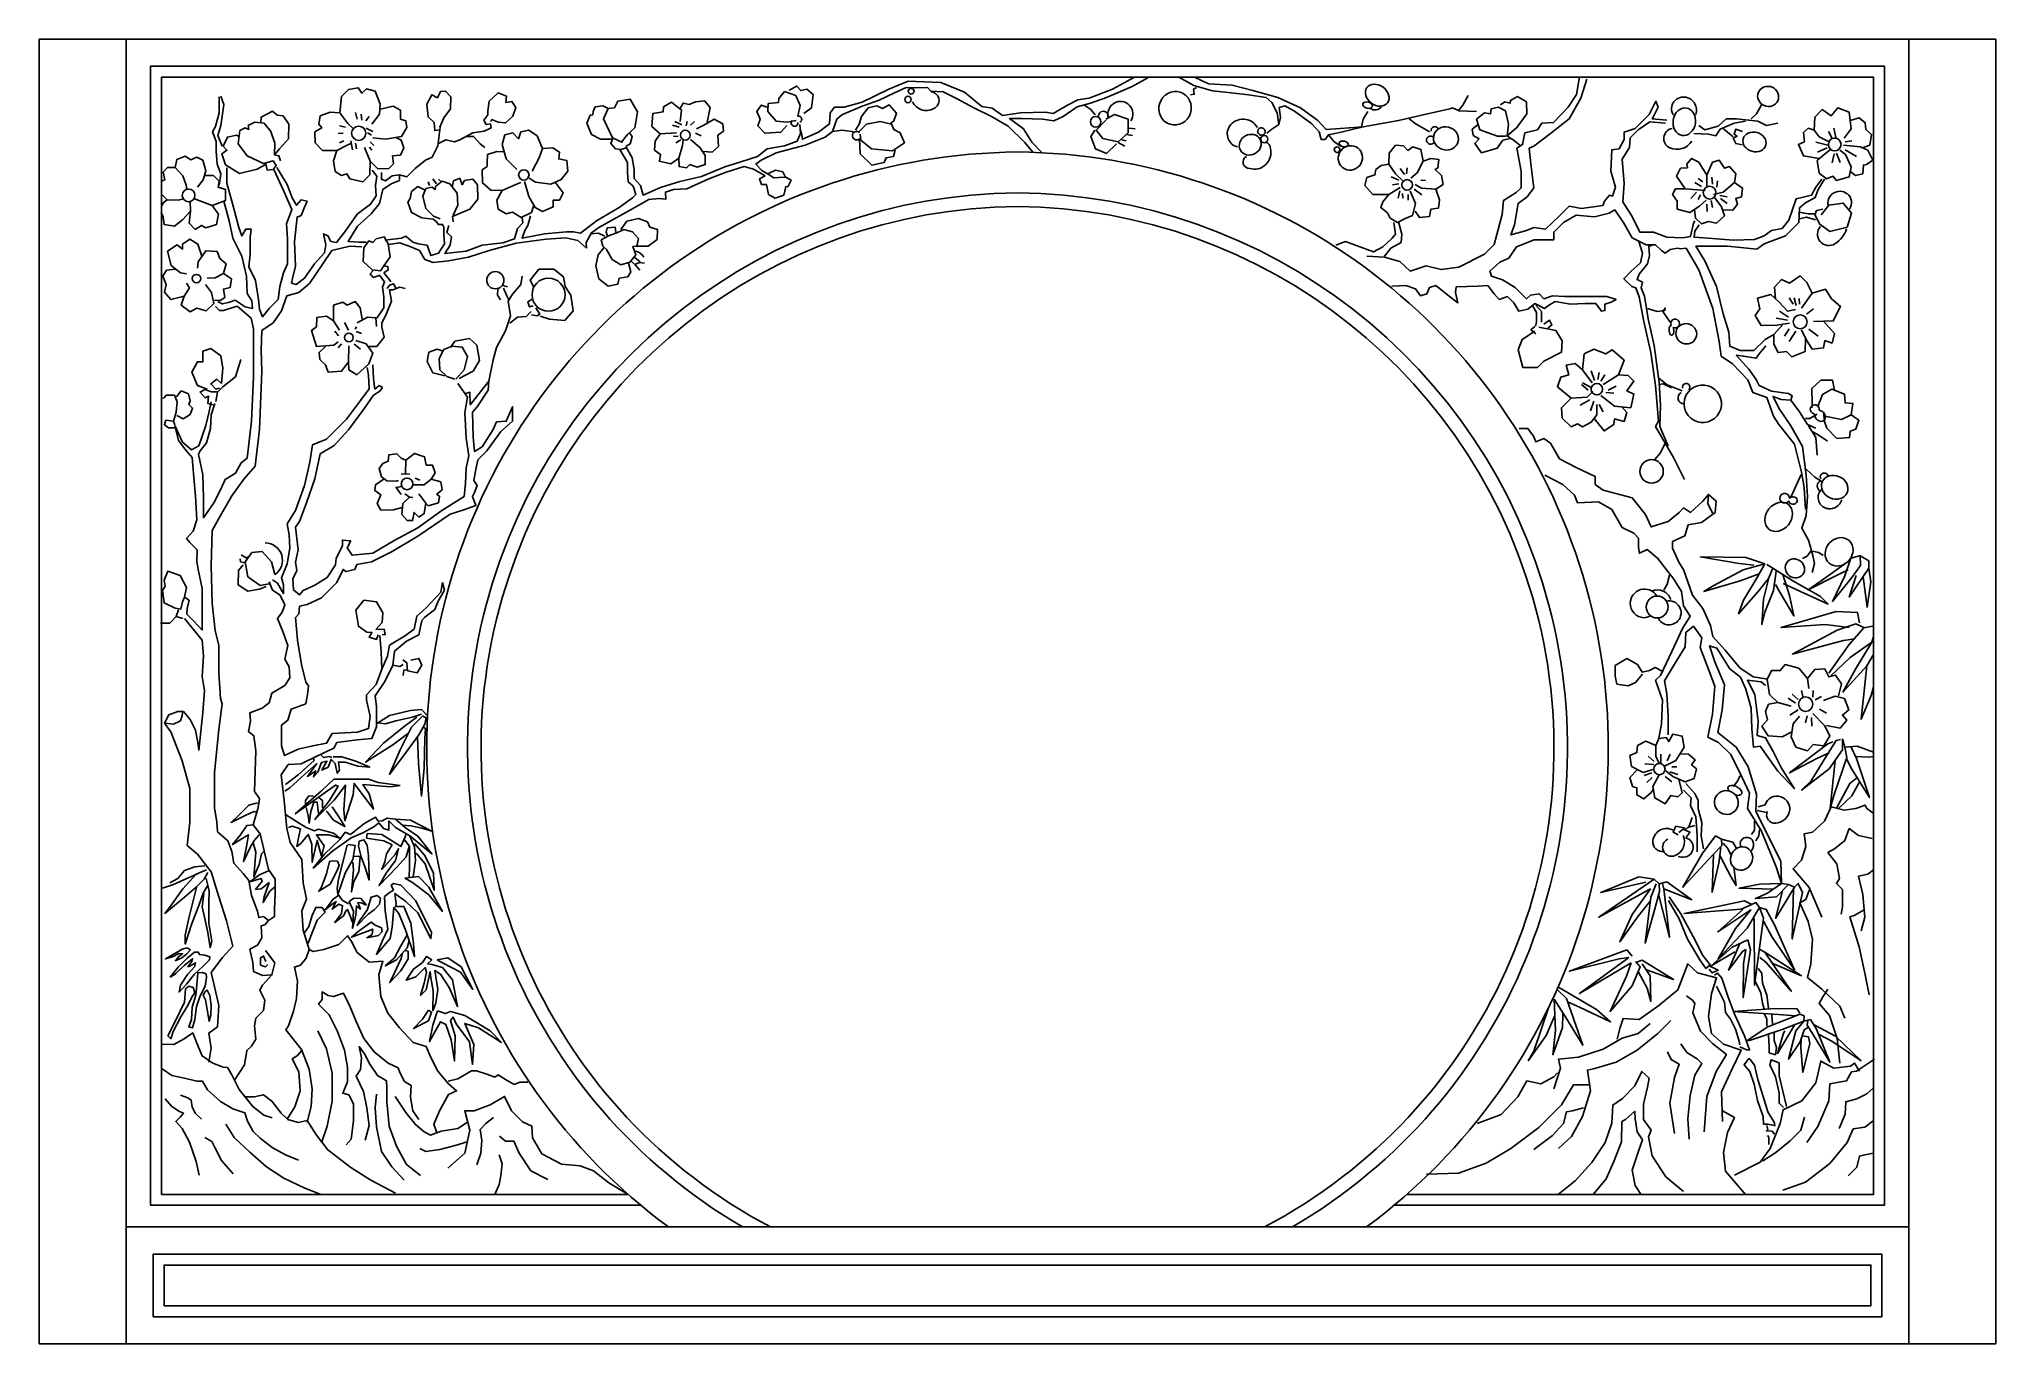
# Model space of a CAD drawing. Extents: x 4395 to 7995, y 1000 to 3400.
import ezdxf

# ---------------------------------------------------------------- set-up
doc = ezdxf.new("R2010")
doc.units = 0
doc.header["$LTSCALE"] = 60
doc.header["$MEASUREMENT"] = 0
for name, color, linetype in [('3', 3, 'CONTINUOUS'), ('4', 4, 'CONTINUOUS'), ('7', 7, 'CONTINUOUS')]:
    doc.layers.add(name, color=color, linetype=linetype)

msp = doc.modelspace()

# ---------------------------------------------------------------- linework, layer by layer
at = {"layer": '3', "linetype": 'BYBLOCK'}
for p, q in [((4947.6, 3240.7), (4958.5, 3238)), ((4995.8, 3249.5), (5001.9, 3257.7)), ((5560.2, 3241.6), (5572.5, 3238)), ((5564.8, 3248.7), (5577.6, 3242.6)), ((5587.3, 3248.2), (5585.2, 3240.6)), ((4954.4, 3227.2), (4944.9, 3226.5)), ((4955.8, 3212.9), (4947.6, 3209.5)), ((4968.7, 3212.9), (4971.4, 3196.6)), ((4976.8, 3208.8), (4978.9, 3198)), ((4996.5, 3236), (5008.7, 3229.9)), ((4999.2, 3227.8), (5006.7, 3223.1)), ((5004, 3210.9), (5010.8, 3204.1)), ((5562.3, 3221.7), (5570.4, 3221.2)), ((5575.5, 3214.6), (5566.4, 3209.5)), ((5602.6, 3226.8), (5613.3, 3222.2)), ((6380.3, 3209.6), (6392.3, 3203.3)), ((6385.2, 3215.3), (6395, 3212.7)), ((6395, 3224.7), (6406.6, 3222.9)), ((6400.3, 3236.3), (6411.5, 3234.9)), ((5002.6, 3201.4), (5007.4, 3196)), ((6882.7, 3146.5), (6896.3, 3140.6)), ((6896.3, 3133.8), (6884.7, 3131.9)), ((6899.2, 3162), (6907, 3151.3)), ((6911.9, 3163), (6910.9, 3152.3)), ((6937.2, 3140.6), (6945.9, 3139.7)), ((7441.1, 3136.4), (7453.7, 3129)), ((7447.4, 3143.7), (7455.8, 3137.4)), ((7472.5, 3145.8), (7473.5, 3133.2)), ((7482.9, 3139.5), (7481.9, 3128)), ((6898.3, 3121.2), (6895.4, 3107.6)), ((6903.1, 3116.3), (6904.1, 3107.6)), ((6913.8, 3114.4), (6913.8, 3103.7)), ((6924.5, 3124.1), (6939.1, 3113.4)), ((7444.3, 3118.6), (7433.8, 3107.1)), ((7451.6, 3113.4), (7447.4, 3105)), ((7463.1, 3096.7), (7464.1, 3083.1)), ((7471.4, 3102.9), (7473.5, 3090.4)), ((7487.1, 3112.3), (7500.7, 3110.2)), ((7488.2, 3107.1), (7500.7, 3097.7)), ((5484, 2991.6), (5491.6, 2985.1)), ((5491.1, 2998.1), (5500.9, 2990.5)), ((5492.2, 2986.2), (5499.8, 2989.4)), ((5499.8, 2989.4), (5509, 2987.8)), ((5491.6, 2985.1), (5500.3, 2975.3)), ((7615, 2923.9), (7622.2, 2912.2)), ((7624, 2923.9), (7627.6, 2910.3)), ((7633.1, 2923), (7634, 2912.2)), ((7590.6, 2886.9), (7611.4, 2883.3)), ((7597, 2899.5), (7613.2, 2888.7)), ((7659.2, 2904), (7646.6, 2894.1)), ((4945.6, 2854.5), (4939, 2863)), ((4964, 2864.4), (4956.9, 2878.6)), ((4979.1, 2870.6), (4976.3, 2866.3)), ((4978.1, 2862.1), (4988, 2858.3)), ((7615, 2867.1), (7606, 2853.6)), ((7626.7, 2862.6), (7615, 2843.7)), ((7651.1, 2866.2), (7668.2, 2853.6)), ((4951.3, 2839.5), (4945.1, 2831.9)), ((4974.4, 2839), (4986.2, 2829.6)), ((7250.6, 2790), (7256.6, 2772.2)), ((7265.4, 2787), (7262.5, 2773.7)), ((7247.7, 2736.7), (7229.9, 2726.4)), ((7232.9, 2764.8), (7244.7, 2754.5)), ((7234.3, 2767.8), (7250.6, 2758.9)), ((7277.3, 2750), (7292.1, 2748.6)), ((7281.7, 2754.5), (7296.5, 2761.9)), ((7255.1, 2733.8), (7249.2, 2716)), ((7265.4, 2727.8), (7272.8, 2714.5)), ((7637.4, 2201.6), (7640.4, 2188.3)), ((7626.3, 2178.7), (7613.1, 2187.6)), ((7631.5, 2166.2), (7616, 2156.6)), ((7631.5, 2185.4), (7620.4, 2195)), ((7674.3, 2190.5), (7662.5, 2184.6)), ((7670.6, 2167.7), (7683.2, 2160.3)), ((7647.8, 2155.2), (7644.8, 2142.6)), ((7655.9, 2152.2), (7656.6, 2136))]:
    msp.add_line(p, q, dxfattribs=at)
for points in [[(6887.9, 1255), (7790, 1255), (7790, 3350), (4600, 3350), (4600, 1255), (4600, 1255), (5502.1, 1255)], [(5802.1, 3263.2), (5815.7, 3273.4), (5819.1, 3297.9), (5807.5, 3308.2), (5796.6, 3305.4), (5789.1, 3313.6), (5774.8, 3306.1)], [(5007.4, 3243.4), (5021, 3261.7), (5022.3, 3280.1), (5013.5, 3304.5), (4997.2, 3308.5), (4989, 3300.4), (4982.2, 3310.6), (4963.9, 3307.2), (4951, 3294.3), (4948.3, 3264.5), (4963.2, 3244.8), (4973.4, 3235.3)], [(5008.7, 3218.3), (5032.5, 3216.3), (5061.7, 3221), (5071.2, 3237.3), (5069.8, 3249.5), (5059.7, 3252.9), (5059.7, 3269.2), (5046.1, 3276.7), (5027.7, 3272.6), (5022.3, 3271.2)], [(5132.5, 3237.9), (5139.3, 3255), (5152.1, 3272.1), (5152.7, 3294.1), (5142.9, 3304.5), (5133.2, 3303.9), (5127.7, 3292.2), (5117.3, 3297.7), (5108.1, 3280.6), (5110.5, 3256.8), (5121.5, 3246.4), (5122.8, 3231.7), (5130.7, 3233)], [(5225.4, 3244.1), (5217.6, 3242.7), (5213.3, 3250.7), (5220.6, 3260.5), (5220.6, 3268.4), (5223.1, 3286.1), (5239.6, 3301.4), (5254.9, 3295.3), (5253.7, 3283.7), (5264.7, 3285.5), (5272, 3274.5), (5266.5, 3258.6), (5253.1, 3245.8), (5239.6, 3247), (5228, 3251.9), (5226.2, 3248.2)], [(5442.1, 3272.2), (5431.8, 3277.2), (5418, 3275.7), (5414.4, 3267), (5413.4, 3260.9), (5408.8, 3259.9), (5402.7, 3245.2), (5411.4, 3224.8), (5427.7, 3216.1), (5450.1, 3216.1)], [(5465.9, 3209.6), (5477.2, 3224.6), (5491, 3237.1), (5496.1, 3266), (5482.3, 3289.8), (5459.7, 3286), (5453.4, 3273.5), (5442.1, 3272.2), (5433.3, 3253.4), (5449.6, 3218.3), (5468.5, 3209.6)], [(5574.5, 3248.7), (5576.6, 3269.6), (5558.7, 3283.9), (5543.9, 3275.2), (5543.4, 3266.5), (5524, 3263), (5522.5, 3239.5), (5537.3, 3225.8), (5567.9, 3227.8)], [(5574.5, 3272.7), (5580.1, 3282.3), (5590.8, 3279.8), (5602.6, 3284.4), (5619.4, 3286.4), (5629.6, 3274.2), (5625.5, 3252.8), (5623.5, 3243.6)], [(5736.2, 3274.1), (5723.6, 3278.8), (5715.4, 3266.6), (5721.5, 3252.9), (5717.4, 3240.7), (5730.4, 3227), (5759.7, 3229.1), (5770.7, 3241.4)], [(5791.1, 3258.4), (5795.2, 3278.2), (5787, 3296.6), (5766.6, 3303.4), (5755.7, 3291.1), (5755, 3283.6), (5736.5, 3281.6), (5735.9, 3266.6), (5750.9, 3248.9), (5771.3, 3247.5), (5787.7, 3250.2)], [(5897, 3232.8), (5903.7, 3243.7), (5907.9, 3258), (5920.5, 3273.9), (5936.4, 3277.3), (5946.5, 3272.2), (5959.1, 3279), (5972.5, 3263.9), (5967.5, 3249.6), (5961.6, 3244.6)], [(7096, 3222.3), (7113.7, 3237.4), (7132, 3262.3), (7131.4, 3284.6), (7115, 3294.4), (7101.8, 3287.2), (7101.2, 3282), (7091.3, 3284.6), (7083.5, 3279.3)], [(7563.8, 3279.1), (7554.4, 3262.9), (7544.9, 3253.4)], [(4828.2, 3187), (4828.9, 3208.4), (4821.1, 3230.4), (4809, 3245.4), (4791.9, 3247.5), (4779.8, 3241.1), (4780.5, 3234), (4774, 3236.8), (4764.1, 3231.8), (4761.2, 3207.6), (4777.6, 3185.6), (4807.5, 3171.3), (4825.4, 3176.3), (4831.1, 3167.8), (4825.4, 3160), (4814.7, 3159.2), (4811.8, 3170.6)], [(4838.9, 3176.3), (4836, 3185.6), (4828.2, 3187), (4837.5, 3198.4), (4853.9, 3216.9), (4854.6, 3243.9), (4843.9, 3258.9), (4833.2, 3260.3), (4824.6, 3267.4), (4803.3, 3256.7), (4802.6, 3245.4)], [(4948.3, 3264.5), (4930.6, 3265.8), (4912.3, 3259), (4909.6, 3243.4), (4915, 3236.6), (4902.1, 3229.2), (4902.8, 3209.5), (4916.4, 3195.3), (4942.9, 3195.3), (4961.9, 3204.8), (4968.7, 3208.2)], [(4976.8, 3265.1), (4980.2, 3252.9)], [(4987.7, 3261.7), (4989, 3250.9)], [(5601, 3248.7), (5593.4, 3241.6)], [(5617.4, 3193.2), (5633.2, 3192.2), (5644.9, 3202.4), (5643.4, 3223.3), (5654.1, 3230.9), (5653, 3244.1), (5636.7, 3252.8), (5617.9, 3241.6), (5604.6, 3235)], [(5902.8, 3229.5), (5917.1, 3243.7), (5942.3, 3248.8), (5963.3, 3243.7), (5967.5, 3233.7), (5979.2, 3227.8), (5986.8, 3209.4), (5964.9, 3194.3), (5926.3, 3198.5), (5907, 3214.4), (5905.3, 3225.3)], [(6357.7, 3253.1), (6373.3, 3261.5), (6398.5, 3253.1), (6398.5, 3227.9), (6380.5, 3211.2), (6351.7, 3217.2), (6339.7, 3232.7), (6357.7, 3250.7)], [(7042.4, 3243), (7031.6, 3234.1), (7033.6, 3223), (7044.1, 3216.4), (7036.2, 3207.9), (7048.7, 3190.8), (7077.5, 3199.4), (7088.1, 3214.4), (7101.8, 3217.1)], [(7096, 3222.3), (7098.6, 3243.3), (7092.6, 3268.2), (7080.2, 3274.8), (7066.4, 3271.5), (7065.1, 3262.3), (7053.9, 3264.3), (7039.5, 3252.5), (7045.4, 3233.4), (7078.2, 3221.6), (7094, 3221.6)], [(7687.2, 3212), (7670, 3220), (7660.8, 3232.6), (7661.9, 3256.7), (7675.7, 3270.4), (7691.7, 3258.9), (7704.4, 3273.8), (7725, 3265.8), (7728.5, 3234.9), (7715.8, 3217.7)], [(7726.7, 3250.4), (7743.4, 3255.5), (7754.8, 3246.3), (7756, 3233.7), (7766.3, 3224.6), (7762.9, 3205.1), (7748, 3199.4)], [(4811.3, 3169.6), (4796.1, 3160.7), (4763.4, 3152.8), (4737.7, 3168.5), (4731.3, 3189.1), (4740.6, 3195.5), (4733.4, 3203.4), (4741.3, 3219.7), (4758.4, 3223.3), (4763.4, 3220.4)], [(5004, 3175.6), (5018.2, 3161.4), (5038.6, 3162), (5046.8, 3170.9), (5045.4, 3185.1), (5059.7, 3186.5), (5065.8, 3200), (5061, 3214.3), (5051.5, 3219)], [(5302.3, 3157.2), (5314.7, 3181.9), (5321.3, 3198.6), (5311.1, 3221.9), (5295.8, 3232.8), (5281.2, 3229.2), (5276.9, 3216.8), (5266.7, 3227.7), (5252.1, 3224.1), (5247, 3205.9), (5254.3, 3179.7), (5274, 3160.1)], [(5450.1, 3216.1), (5447.1, 3208), (5455.2, 3198.3), (5465.9, 3196.8), (5475.1, 3199.8)], [(5481.7, 3227.3), (5486.3, 3221.2), (5482.2, 3207.5), (5475.1, 3203.4)], [(5537.3, 3225.8), (5528.6, 3212.6), (5527.1, 3195.8), (5538.3, 3188.1), (5536.3, 3175.4), (5557.2, 3170.8), (5572, 3181), (5578.6, 3204.4), (5580.1, 3214.1)], [(5572, 3181), (5572.5, 3165.7), (5586.2, 3163.2), (5591.9, 3169.3), (5605.6, 3164.2), (5620.4, 3169.3), (5620.4, 3186.1), (5610.7, 3200.8), (5593.4, 3215.6)], [(5904.4, 3216.6), (5905.3, 3189.3), (5927.2, 3168.3), (5949.8, 3173.3), (5953.2, 3181.7), (5966.6, 3184.2), (5970, 3196)], [(6337.3, 3232.7), (6330.1, 3220.7), (6338.5, 3198), (6358.9, 3189.6), (6376.9, 3207.6)], [(6912.9, 3195), (6905.1, 3203.8), (6890.5, 3204.7), (6878.8, 3190.2), (6877.9, 3169.8), (6890.5, 3152.3), (6903.1, 3139.7)], [(7528.8, 3230.2), (7516.8, 3234.7), (7513.8, 3225.2), (7518.8, 3221.3), (7511.9, 3217.8), (7516.3, 3207.8), (7528.3, 3205.8)], [(7660.8, 3232.6), (7649.8, 3236.2), (7640.8, 3228.2), (7642.8, 3211.2), (7631.8, 3206.2), (7640.8, 3185.2), (7669.8, 3180.2)], [(7685.8, 3205.2), (7663.8, 3210.2)], [(7686.8, 3230.2), (7693.8, 3217.2)], [(7696.8, 3236.2), (7700.8, 3219.2)], [(7714.7, 3205.1), (7745.7, 3201.7), (7759.4, 3195.9), (7768.6, 3177.6), (7757.1, 3169.6), (7751.4, 3168.4), (7750.2, 3152.4), (7736.5, 3149), (7726.2, 3157)], [(7717.8, 3211.2), (7729.9, 3213.2)], [(4686.2, 3127.7), (4696.6, 3141.1), (4701.5, 3157.6), (4695.9, 3177.1), (4684.9, 3182.6), (4673.9, 3177.8), (4663.5, 3184.5), (4648.3, 3178.4), (4645.2, 3163.7), (4659.3, 3148.4), (4665.4, 3131.3), (4666.6, 3124.6)], [(4942.9, 3195.3), (4936.8, 3176.3), (4939.5, 3156.6), (4951, 3149.2), (4961.2, 3152.5), (4966.6, 3143), (4990.4, 3137.6), (5003.3, 3150.5), (5004, 3175.6), (4993.8, 3200.7)], [(5250.7, 3192.8), (5236.9, 3193.5), (5220.1, 3187.7), (5219.4, 3171.7), (5219.4, 3165.9), (5209.9, 3159.4), (5210.7, 3135.4), (5225.9, 3122.3), (5247, 3121.6), (5271.8, 3132.5), (5281.2, 3136.1)], [(5321.3, 3198.6), (5340.2, 3200.1), (5352.6, 3192.1), (5351.1, 3179.7), (5365.6, 3176.8), (5367.8, 3157.2), (5355.5, 3141.9), (5336.5, 3133.2), (5308.2, 3136.9), (5296.5, 3144.1)], [(6877.9, 3169.8), (6864.2, 3167.8), (6854.5, 3160.1), (6852.6, 3150.3), (6838, 3145.5), (6834.1, 3130.9), (6848.7, 3114.4), (6877.9, 3114.4), (6899.2, 3127)], [(6912.9, 3195), (6922.6, 3201.8), (6937.2, 3197), (6941.1, 3175.6), (6930.4, 3154.2), (6918.7, 3144.5)], [(6941.1, 3175.6), (6955.7, 3180.5), (6970.2, 3178.5), (6968.3, 3163), (6963.4, 3160.1), (6975.1, 3149.4), (6978, 3132.9), (6964.4, 3124.1), (6938.2, 3126.1), (6926.5, 3132.9)], [(7463.1, 3129), (7463.1, 3149.9), (7448.4, 3174), (7434.8, 3180.2), (7426.5, 3169.8), (7427.5, 3163.5), (7415, 3162.5), (7407.7, 3147.8), (7423.3, 3124.9), (7459.9, 3121.7)], [(7463.1, 3149.9), (7473.5, 3174), (7486.1, 3177.1), (7495.5, 3162.5), (7504.9, 3165.6), (7516.4, 3152), (7514.3, 3136.4), (7493.4, 3118.6), (7475.6, 3114.4)], [(7707.8, 3195.9), (7718.1, 3187.9), (7728.5, 3165), (7725, 3146.7), (7702.1, 3139.8), (7695.2, 3147.8), (7683.7, 3143.2), (7670, 3153.5), (7666.5, 3176.5), (7679.1, 3187.9), (7690.6, 3197.1)], [(7684.8, 3200.2), (7666.8, 3192.2)], [(7697.8, 3189.2), (7693.8, 3172.2)], [(7701.8, 3190.2), (7708.8, 3173.2)], [(7717.8, 3196.2), (7738.9, 3184.2)], [(4645.2, 3163.7), (4631.1, 3163.7), (4623.2, 3155.2), (4626.2, 3141.1), (4620.1, 3138.7)], [(4699, 3149.4), (4716.1, 3149), (4726.5, 3138.7), (4724.1, 3127.7), (4738.1, 3123.4), (4738.1, 3103.2), (4713.1, 3094.1), (4680.7, 3106.3)], [(5156.8, 3076.5), (5165.2, 3094.6), (5163.8, 3116.9), (5150.5, 3133.6), (5136.6, 3138.5), (5124.1, 3128.7), (5123.4, 3123.2), (5117.8, 3128), (5106.6, 3125.2), (5101.1, 3111.3), (5106.6, 3088.4), (5120.6, 3074.4), (5133.1, 3069.6)], [(5110.8, 3137.8), (5112.9, 3130.8)], [(5119.2, 3143.3), (5126.2, 3133.6)], [(5129.6, 3142.6), (5134.5, 3137.8)], [(5156.8, 3064), (5155.4, 3073.7), (5163.8, 3077.2), (5187.5, 3087), (5202.1, 3105.8), (5201.4, 3132.2), (5193, 3142.6), (5177.7, 3139.9), (5173.5, 3132.2), (5168.7, 3144), (5157.5, 3139.2), (5154.7, 3128)], [(5287.8, 3138.3), (5295.8, 3110.7), (5307.4, 3090.3), (5321.3, 3083.1), (5340.9, 3091.8), (5340.9, 3104.1), (5352.6, 3104.1), (5359.1, 3117.2), (5344.5, 3136.9)], [(5736.4, 3151.5), (5746.7, 3144.7), (5755.9, 3145.2), (5768.7, 3146.1), (5778.3, 3140.6), (5772.4, 3128.3), (5768.7, 3128.7), (5765, 3113.1), (5749.4, 3107.7), (5737.1, 3114.5), (5733.4, 3132.4), (5724.2, 3132.8), (5720.1, 3142.9), (5730.9, 3148.3)], [(5737.1, 3153), (5750, 3159), (5763, 3156), (5768, 3146)], [(7514.3, 3136.4), (7528.9, 3125.9), (7526.9, 3110.2), (7516.4, 3107.1), (7519.5, 3096.7), (7511.2, 3085.2), (7491.3, 3086.2)], [(4620.6, 3114.3), (4630.4, 3104.5), (4650.6, 3103.5), (4660.5, 3106.1)], [(4630.4, 3104.5), (4623.2, 3098.8), (4620.6, 3093.6)], [(4713.1, 3094.1), (4725.3, 3078.2), (4721.6, 3059.3), (4701.5, 3053.2), (4693.5, 3057.4), (4681.9, 3050.1), (4670.9, 3061.7), (4673.3, 3083.7), (4672.7, 3102)], [(5139.4, 3053.9), (5137.3, 3059.1), (5129.6, 3059.1), (5125.5, 3064.7), (5119.9, 3068.9), (5099, 3071), (5080.2, 3081.4), (5073.2, 3100.2), (5077.4, 3107.1), (5080.2, 3119.7), (5092, 3128.7), (5103.9, 3122.5)], [(5247, 3121.6), (5236.9, 3104.1), (5239.8, 3087.4), (5254.3, 3078.7), (5266, 3081.6), (5282, 3072.2), (5300.9, 3080.9), (5304.5, 3092.5)], [(6877.9, 3114.4), (6867.2, 3100.8), (6863.3, 3090.1), (6875.9, 3080.4), (6880.8, 3070.7), (6894.4, 3062.9), (6907, 3069.7), (6921.6, 3075.5), (6927.5, 3097.9), (6917.7, 3120.2)], [(6964.4, 3124.1), (6971.2, 3104.7), (6969.3, 3089.1), (6955.7, 3087.2), (6952.7, 3073.6), (6934.3, 3071.7), (6926.5, 3083.3)], [(7423.3, 3124.9), (7405.6, 3124.9), (7400.3, 3114.4), (7408.7, 3101.9), (7408.7, 3087.3), (7431.7, 3081), (7449.5, 3092.5), (7462, 3104)], [(7440.6, 3086.8), (7442.2, 3070.6), (7453.7, 3060.1), (7466.2, 3064.3), (7480.9, 3061.2), (7495.5, 3074.7), (7490.3, 3091.5), (7477.7, 3108.2)], [(7676.4, 3087.1), (7665.1, 3085), (7662, 3076.9), (7671.2, 3059.5), (7689.7, 3046.2), (7721.4, 3054.3), (7729.6, 3079.9), (7714.3, 3098.4), (7687.6, 3094.3), (7673.3, 3076.9)], [(4673.3, 3083.7), (4658.6, 3067.8), (4644, 3056.2), (4625, 3059.3), (4623.2, 3073.3), (4619.5, 3081.3)], [(5465.2, 3049.6), (5476, 3064.9), (5497.7, 3070.3), (5514, 3064), (5518.5, 3054.1), (5532.9, 3049.6), (5532, 3031.5), (5515.8, 3018.9), (5494.1, 3018.9)], [(4694.6, 3000.6), (4686.9, 3023), (4672.1, 3032.3), (4659, 3023), (4659, 3013.7), (4648.9, 3021.5), (4631.1, 3009.9), (4638.1, 2983.6), (4655.1, 2970.4), (4665.9, 2968.1)], [(5029, 2982.8), (5041, 2999.3), (5037.3, 3023.2), (5029.9, 3036.1), (5015.2, 3032.4), (5008.8, 3026), (5001.4, 3028.7), (4992.2, 3015.9), (4991.3, 2991.1), (5007.8, 2975.5), (5023.5, 2973.6)], [(5442.3, 3038.2), (5458, 3043.6), (5471, 3049.6), (5486.8, 3045.8), (5497.6, 3033.3), (5494.9, 3019.2), (5487.3, 3018.7), (5492.7, 3003.5), (5481.9, 2990), (5465.1, 2985.1), (5449.3, 2994.8), (5439, 3013.3), (5432, 3019.2), (5429.3, 3030.6), (5442.3, 3038.2)], [(5455.8, 3044.7), (5454.8, 3053.9), (5440.1, 3052.8), (5438.5, 3044.7), (5440.7, 3038.2)], [(4703.9, 2960.3), (4718.6, 2961.1), (4734.1, 2968.9), (4738.8, 2986.7), (4727.2, 2996.7), (4722.5, 3009.1), (4701.6, 3010.6), (4687.6, 2990.5), (4686.1, 2978.9)], [(5434.1, 3016), (5423.8, 3003), (5419.5, 2982.9), (5424.9, 2959.1), (5441.7, 2945.5), (5459.6, 2949.3), (5462.4, 2960.2), (5478.1, 2962.9), (5483.5, 2972.1), (5479.2, 2987.8)], [(4646.6, 2977), (4629.5, 2975), (4622.6, 2964.2), (4628.8, 2948.7), (4625.7, 2934.8), (4637.3, 2920.9), (4662.1, 2927.1), (4671.4, 2942.5), (4665.9, 2951.1)], [(4734.1, 2968.9), (4748.8, 2958.8), (4746.5, 2943.3), (4734.1, 2940.2), (4736.5, 2924.7), (4727.9, 2919.3), (4717.9, 2920.1)], [(5008.8, 2973.6), (5004.2, 2968.1), (5009.7, 2961.7), (5020.7, 2965.3)], [(5029.2, 2970.3), (5037.3, 2975.5), (5036.4, 2981.9), (5029, 2982.8), (5023.5, 2974.5)], [(5304.7, 2945.2), (5298.2, 2956.6), (5314.4, 2976.8), (5341.9, 2976.8), (5359.7, 2963), (5362.9, 2945.2), (5373.4, 2929.1), (5377.5, 2900), (5362.1, 2882.2), (5333.8, 2884.7), (5316.8, 2890.3)], [(7657.2, 2932.6), (7647.2, 2952.4), (7635.1, 2964.6), (7615.2, 2951.3), (7600.8, 2958), (7587.5, 2943.6), (7589.8, 2922.6)], [(4662.1, 2927.1), (4656.6, 2910.8), (4672.9, 2898.4), (4685.3, 2905.4), (4702.4, 2900), (4716.3, 2913.9), (4712.4, 2934), (4700.8, 2948.7)], [(4989.1, 2885.2), (4985.7, 2905.8), (4976.5, 2917.2), (4961.6, 2910.4), (4953.6, 2916.1), (4936.5, 2910.4), (4936.5, 2881.8), (4947.9, 2864.6)], [(5239.1, 2942), (5238.3, 2929.1), (5244, 2920.2)], [(5248, 2946.9), (5256.9, 2944.4)], [(5302.2, 2921.8), (5294.2, 2917), (5297.4, 2907.3), (5303.9, 2909.7)], [(7626.2, 2902.8), (7611.9, 2899.5), (7596.4, 2916), (7580.9, 2930.4), (7556.6, 2923.8), (7561, 2903.9), (7552.2, 2891.7), (7563.2, 2873), (7592, 2874.1), (7615.2, 2877.4)], [(7637.3, 2905), (7657.2, 2932.6), (7681.5, 2940.3), (7692.5, 2922.6), (7709.1, 2908.3), (7695.8, 2881.8), (7659.4, 2880.7)], [(4936.5, 2881.8), (4923.6, 2890.2), (4906.1, 2887.8), (4905.3, 2871.1), (4895.8, 2863.9), (4905.3, 2834.5), (4937.2, 2836.9), (4945.1, 2843.3)], [(5015.4, 2871.5), (5014.3, 2887.5), (4999.4, 2888.7), (4980, 2878.4)], [(5308.7, 2905.7), (5316, 2894.3), (5311.1, 2891.1), (5300.6, 2892.7)], [(7163.3, 2875.9), (7173.6, 2883.3), (7178.1, 2874.4), (7170.7, 2868.5)], [(7677.6, 2881.3), (7698, 2858.6), (7693.6, 2841), (7680.4, 2845.4), (7678.1, 2832.1), (7657.2, 2829.9), (7646.1, 2847.6), (7637.3, 2865.3)], [(4964.2, 2806.7), (4965, 2791.5), (4979.4, 2782.8), (5001.7, 2802.7), (5008.9, 2822.6), (4996.9, 2839.3), (4977.8, 2845.6)], [(5025.4, 2870), (5029.6, 2852), (5016, 2834.5), (5002.5, 2834.5)], [(5168, 2775.6), (5193.8, 2789.3), (5205.2, 2808.7), (5200.3, 2837), (5186.6, 2849.1), (5159.9, 2844.3), (5151.8, 2832.9)], [(7147, 2862.6), (7123.3, 2847.8), (7115.9, 2828.5), (7124.8, 2796), (7151.4, 2796), (7163.3, 2807.8), (7195.8, 2824.1), (7197.3, 2844.8), (7185.5, 2864), (7154.4, 2870)], [(7147, 2871.4), (7139.6, 2865.5), (7148.4, 2858.1)], [(7603.6, 2875.7), (7586.4, 2856.4), (7586.4, 2838.8), (7594.2, 2823.3), (7609.6, 2825.5), (7619.6, 2815.6), (7643.9, 2825.5), (7645, 2848.7)], [(4730.5, 2766.5), (4733.1, 2794.7), (4729.2, 2817.6), (4710.8, 2830.7), (4696.4, 2826.1), (4696.4, 2806.5), (4686.6, 2806.5), (4676.1, 2787.5), (4686.6, 2762.6), (4704.3, 2756.1)], [(4766, 2810.5), (4756, 2779.1), (4733.1, 2760.6), (4723.1, 2750.6), (4720.3, 2733.4)], [(4922, 2834.5), (4910.1, 2823.4), (4911.7, 2810.6), (4922, 2801.1), (4926.8, 2787.6), (4951.5, 2789.2), (4964.2, 2806.7), (4965, 2836.1)], [(5136.4, 2826.5), (5127.5, 2829.7), (5112.1, 2824.1), (5108.9, 2807.1), (5119.4, 2786.1), (5141.3, 2780.4)], [(5161.5, 2774.8), (5176.9, 2791.7), (5183.3, 2816), (5173.6, 2833.7), (5155, 2835.4), (5139.6, 2828.9), (5130.8, 2812.7), (5132.4, 2791.7), (5145.3, 2779.6), (5159.9, 2774.8)], [(7252.1, 2767.9), (7234.3, 2791.6), (7237.3, 2821.1), (7255.1, 2830), (7277.3, 2821.1), (7289.1, 2828.5), (7311.3, 2809.3), (7301, 2782.7), (7272.8, 2764.9)], [(4730.5, 2766.5), (4722, 2774.4), (4710.8, 2765.9), (4720, 2756.1), (4726.6, 2758)], [(7234.3, 2791.6), (7221, 2803.4), (7204.7, 2800.4), (7209.2, 2782.7), (7194.4, 2778.3), (7188.4, 2760.5), (7213.6, 2739.8), (7243.2, 2741.3), (7253.6, 2751.6)], [(7301, 2782.7), (7318.7, 2781.2), (7329.1, 2770.9), (7315.8, 2753.1), (7329.1, 2747.2), (7323.2, 2722), (7293.6, 2725), (7268.4, 2744.2)], [(7268.4, 2770.7), (7275.8, 2782.6)], [(7698.4, 2754.1), (7694.6, 2772.4), (7672.7, 2772.4), (7656.2, 2757.1), (7657.3, 2729.7), (7656.2, 2722)], [(4642, 2697.1), (4647.2, 2714.1), (4649.2, 2733.1), (4643.9, 2744.9), (4628.9, 2744.9), (4624.9, 2740.3), (4621, 2739.7)], [(4647.9, 2742.3), (4656.4, 2752.8), (4669.5, 2747.5), (4672.8, 2734.4), (4670.2, 2727.9), (4677.4, 2721.3), (4672.8, 2709.6), (4659.7, 2701.7), (4648.5, 2707.6)], [(4722.6, 2751.5), (4712.1, 2751.5), (4699.7, 2755.4), (4691.2, 2750.8), (4700.3, 2740.3), (4706.9, 2743), (4705.6, 2729.9), (4715.4, 2727.2)], [(7213.6, 2739.8), (7195.8, 2722), (7197.3, 2702.8), (7213.6, 2686.6), (7225.5, 2692.5), (7234.3, 2686.6), (7250.6, 2695.4), (7261, 2708.7), (7261, 2728)], [(7667.2, 2724.2), (7676, 2746.1), (7693.5, 2756), (7716.6, 2747.2), (7717.7, 2730.8), (7731.9, 2729.7), (7728.6, 2708.9), (7711.1, 2700.1), (7680.4, 2706.7)], [(7255.8, 2702.1), (7274.3, 2679.2), (7292.1, 2691), (7293.6, 2701.3), (7311.3, 2696.9), (7315.8, 2713.2), (7306.9, 2723.5)], [(7728.6, 2708.9), (7742.6, 2699), (7737.1, 2682.7), (7727, 2678.8), (7725.5, 2667.2), (7702.2, 2665.6), (7684.3, 2684.3), (7679.6, 2696.7), (7678.1, 2714.5)], [(4644.6, 2685.3), (4632.8, 2685.3), (4625.6, 2690.6), (4628.2, 2699.1), (4642, 2697.1), (4644.6, 2690.6)], [(5069.7, 2625.7), (5061.1, 2629.3), (5053.2, 2637.2), (5038.1, 2635.1), (5037.3, 2623.6), (5027.3, 2619.3), (5020.8, 2609.9), (5025.1, 2594.8), (5034.5, 2587.6), (5052.4, 2586.9), (5056, 2588.3)], [(5083.4, 2580.4), (5103.6, 2580.4), (5116.5, 2590.5), (5123.7, 2602), (5118.7, 2616.4), (5107.2, 2616.4), (5104.3, 2631.5), (5085.6, 2637.9), (5069.7, 2625.7), (5069, 2600.6), (5061.1, 2599.8)], [(5069, 2600.6), (5076.9, 2599.8)], [(5087, 2592.6), (5095.6, 2589)], [(5029.8, 2591.2), (5013.6, 2580.4), (5012.9, 2569.6), (5023.7, 2561.7), (5017.2, 2545.9), (5023.7, 2533.7), (5046.7, 2534.4), (5063.2, 2538.7)], [(5061.8, 2576.8), (5051.7, 2575.4), (5061.1, 2562.4)], [(5076.2, 2557.4), (5064, 2545.9), (5062.5, 2525.8), (5071.9, 2514.3), (5082, 2514.3), (5084.8, 2529.4), (5093.5, 2520.7), (5103.6, 2527.2), (5106.4, 2546.6), (5093.5, 2563.9)], [(5067.6, 2563.9), (5076.2, 2557.4), (5082.7, 2556.7)], [(5116.5, 2590.5), (5133.8, 2585.5), (5136.7, 2571.1), (5126.6, 2563.2), (5131.6, 2558.8), (5129.5, 2547.3), (5110.8, 2541.6), (5106.4, 2545.9)], [(4766.6, 2451.7), (4776, 2446.1), (4780.8, 2448)], [(4828.9, 2415), (4822.3, 2438.5), (4805.3, 2457.4), (4786.4, 2455.5), (4774.2, 2438.5), (4778.9, 2411.2), (4801.5, 2395.1), (4818.5, 2398)], [(7744.2, 2449.5), (7728.2, 2445.5), (7717.2, 2412.6), (7694.3, 2365.8), (7730.2, 2409.7), (7746.2, 2431.6), (7745.2, 2450.5)], [(7745.3, 2449.8), (7761.1, 2440.5), (7761.1, 2426.6), (7725.2, 2373.8), (7738.2, 2413.6)], [(4666.9, 2342.1), (4667.1, 2352.4), (4670.9, 2367.7), (4662.3, 2373.4), (4666.1, 2391.6), (4654.6, 2413.6), (4631.7, 2421.2), (4625, 2405), (4626.9, 2393.5), (4622.1, 2385.8), (4625, 2362.9), (4645.1, 2353.4), (4655.6, 2351.5), (4658.5, 2364.8), (4662.3, 2373.4)], [(4770.1, 2433), (4761.9, 2422.5), (4760.9, 2396.1), (4778.9, 2384.8), (4800.6, 2388.5), (4812.9, 2393.3)], [(4773.2, 2436.7), (4765.7, 2438.5), (4764.7, 2444.2)], [(7569.7, 2434.6), (7534.8, 2446.5), (7451, 2447.5), (7522.8, 2435.6), (7549.7, 2432.6)], [(7569.7, 2434.6), (7529.8, 2423.6), (7475.9, 2394.7), (7458, 2383.8), (7524.8, 2403.7), (7559.7, 2416.6)], [(7569.7, 2434.6), (7553.7, 2406.7), (7530.8, 2367.8), (7521.8, 2342.9), (7557.7, 2383.8), (7576.6, 2407.7), (7584.6, 2426.6), (7573.7, 2433.6)], [(7590.6, 2421.6), (7585.6, 2385.8), (7569.7, 2345.9), (7564.7, 2323), (7567.7, 2369.8), (7576.6, 2406.7)], [(7584.6, 2426.6), (7621.5, 2403.7), (7672.4, 2374.8), (7686.3, 2360.9), (7642.5, 2380.8), (7603.6, 2398.7)], [(7603.1, 2415.1), (7615.5, 2376.8), (7623.5, 2338.9), (7597.6, 2382.8), (7589.6, 2396.7)], [(7723, 2439.3), (7673.4, 2403.7), (7649.4, 2386.8), (7704.3, 2414.6), (7723.2, 2423.6)], [(7761.1, 2426.6), (7765.1, 2401.7), (7758.1, 2354.9), (7751.1, 2410.7)], [(4651.3, 2350.4), (4647, 2338.1), (4659.4, 2334.3)], [(5014.2, 2314.3), (5026, 2327), (5027.6, 2344.9), (5015.9, 2365.1), (4992.5, 2368.2), (4977.7, 2349.6), (4982.4, 2320), (4998, 2309.1), (5007.3, 2308.3), (5001.9, 2299.7), (5015.9, 2295.8), (5019, 2304.4)], [(7743.9, 2326.3), (7740.7, 2345.1), (7701, 2347.2), (7599.7, 2318), (7681.2, 2323.2), (7725.1, 2318)], [(4647, 2338.1), (4635.5, 2325.7), (4618.3, 2325.7)], [(5014.2, 2314.3), (5029.7, 2314.7), (5031.9, 2304.4), (5025.9, 2304.8)], [(7752.2, 2318), (7737.6, 2324.3), (7703.1, 2312.8), (7620.6, 2268.9), (7714.6, 2294), (7735.5, 2297.1)], [(7767.9, 2320.1), (7752.2, 2316.9), (7725.1, 2286.7), (7687.5, 2233.5)], [(7690.6, 2228.2), (7727.2, 2262.7), (7766.9, 2290.9), (7769, 2299.2)], [(7766.9, 2290.9), (7736.6, 2240.8), (7713.6, 2199), (7757.5, 2247), (7770, 2267.9)], [(5079, 2257.7), (5093.8, 2260.8), (5099.3, 2248.3), (5090.7, 2234.3), (5072.8, 2238.2), (5071.2, 2253), (5064.2, 2258.5)], [(5071.2, 2239.8), (5065.8, 2239), (5065, 2229.6)], [(7344.5, 2235.4), (7335.6, 2249.8), (7316.2, 2260.7), (7294.8, 2247.8), (7294.8, 2228), (7297.8, 2213.6), (7318.2, 2210.6), (7332.1, 2216.5), (7345, 2231.9)], [(7650.7, 2205.3), (7648.5, 2223.7), (7632.3, 2242.9), (7607.2, 2249.5), (7598.3, 2238.5), (7582.1, 2238.5), (7574, 2222.2), (7578.4, 2194.2), (7593.9, 2179.5), (7618.2, 2172.8)], [(7648.5, 2223.7), (7661.8, 2240.7), (7680.2, 2241.4), (7687.6, 2226.7), (7700.1, 2230.3), (7711.2, 2214.1), (7705.3, 2192)], [(7757.5, 2247), (7747, 2148.9), (7765.8, 2192.8), (7770, 2208.4)], [(7658.8, 2201.6), (7658.1, 2189.8)], [(4625.7, 2141.9), (4642.4, 2139.9), (4654.9, 2146.1), (4658, 2156.1), (4659.3, 2163)], [(5109.6, 2155), (5098.4, 2166.9), (5078.5, 2165.3), (5039.5, 2155.8), (5016.3, 2141.4)], [(7593.9, 2179.5), (7576.9, 2176.5), (7571, 2163.3), (7574.7, 2147.8), (7564.4, 2136), (7576.2, 2118.3), (7602, 2116.8), (7618.2, 2124.9)], [(7678, 2183.2), (7699.4, 2191.3), (7716.4, 2186.9), (7724.5, 2166.2), (7712.7, 2156.6), (7720.8, 2147), (7708.3, 2132.3), (7683.2, 2137.5)], [(5089.7, 2152.6), (5066.5, 2135.9), (5028.3, 2104.8), (4995.6, 2069.8), (5045.8, 2101.6), (5075.3, 2123.9)], [(5098.4, 2158.2), (5081.7, 2152.6), (5051.4, 2146.2), (5032.3, 2140.6), (5017.9, 2142.2)], [(5099.2, 2153.4), (5080.1, 2134.3), (5059.4, 2092.9), (5039.5, 2047.5), (5070.5, 2088.1), (5093.6, 2120), (5104.8, 2139.8), (5107.2, 2151.8), (5100, 2155)], [(5091.2, 2116), (5092.8, 2067.4), (5098.4, 2007.7), (5103.2, 2058.7), (5104.8, 2113.6), (5105.6, 2131.9), (5102.4, 2133.5)], [(7658.1, 2159.6), (7679.5, 2137.5), (7689.8, 2118.3), (7678.7, 2099.9), (7658.8, 2102.8), (7648.5, 2091), (7627.1, 2097.7), (7618.2, 2116.8), (7621.9, 2140.4), (7633.7, 2154.4)], [(7369.3, 2100.5), (7351, 2108.8), (7335.4, 2100.5), (7334.5, 2087.7), (7321.6, 2082.2), (7324.4, 2062.1), (7346.4, 2051.1), (7363.8, 2056.6)], [(7375.7, 2067.6), (7369.3, 2081.3), (7369.3, 2100.5), (7374.8, 2113.4), (7388.6, 2115.2), (7393.1, 2107.9), (7400.5, 2121.6), (7417.9, 2118), (7421.6, 2097.8), (7406, 2073.1), (7384, 2062.1)], [(7695, 2107.7), (7685.9, 2103.9), (7615.6, 2050.3), (7665.5, 2076.7), (7688.2, 2087.3)], [(7709.3, 2111.5), (7701, 2110), (7686.7, 2086.6), (7654.9, 2035.9), (7637.5, 2018.6), (7688.2, 2057.9), (7713.1, 2092.6), (7713.1, 2113)], [(7716.9, 2097.9), (7720.7, 2078.3), (7697.2, 2010.3), (7690.4, 1984.6), (7699.5, 2073)], [(7713.3, 2112.2), (7716.9, 2097.9), (7739.6, 2099.4), (7770, 2088.6)], [(7728.3, 2098.6), (7738.8, 2076.7), (7762.3, 2005), (7729.8, 2057.1), (7720.7, 2075.2)], [(4936, 2079.7), (4952.1, 2079.7), (4977.6, 2072.1), (5003.2, 2060.8), (4981.4, 2062.7), (4957.8, 2070.3), (4945.5, 2070.3), (4947.4, 2055.1), (4943.6, 2049.5), (4939.8, 2067.4), (4932.2, 2075), (4926.5, 2060.8), (4915.2, 2055.1), (4924.6, 2072.1), (4914.2, 2069.3), (4907.6, 2051.4), (4900, 2042.8), (4903.8, 2054.2), (4888.7, 2043.8), (4905.7, 2067.4), (4883, 2047.6), (4856.5, 2023), (4847, 2016.4)], [(4848, 2028.7), (4871.6, 2046.6), (4888.7, 2061.8), (4901, 2073.1), (4900, 2075.9)], [(4913.3, 2083.5), (4918, 2078.8), (4929.4, 2080.7), (4933.8, 2078.9)], [(7335.4, 2056.6), (7321.6, 2041.9), (7326.2, 2025.4), (7334.5, 2022.7), (7334.5, 2009.9), (7347.3, 2002.5), (7361.1, 2014.5), (7365.6, 2020.9)], [(7365.6, 2065.7), (7349.1, 2066.7)], [(7366.6, 2071.2), (7355.6, 2081.3)], [(7378.5, 2085), (7378.5, 2068.5)], [(7413.8, 2085.4), (7429.8, 2085), (7441.7, 2074), (7435.3, 2064.8), (7444.5, 2057.5), (7439.9, 2040.1), (7423.4, 2033.7), (7400.5, 2043.8), (7387.6, 2053.8)], [(7395.9, 2085), (7390.4, 2072.2)], [(7395, 2052), (7409.7, 2047.4)], [(7398.6, 2061.2), (7407.8, 2061.2)], [(7737.5, 2080.7), (7760.8, 2079), (7770, 2080.3)], [(5059.2, 2027.3), (5018.6, 2032.9), (5000.9, 2038.5), (4937, 2038.5), (4914.7, 2017.1), (4866.2, 1974.7), (4940.3, 2027.8), (4945, 2025.9), (4929.1, 1999.8), (4902.5, 1964.4), (4937.5, 2000.3), (4958.5, 2027.8), (4955.7, 1982.6), (4957.6, 1962.1), (4972.5, 2010.1), (4974.3, 2031), (4999.5, 1997.5), (5010.2, 1983.5), (5002.3, 2011.9), (4990.7, 2028.7), (5041.5, 2024.5), (5059.2, 2027.3)], [(7362, 2050.2), (7348.2, 2045.6)], [(7362.9, 2041.9), (7352.8, 2032.8)], [(7411.9, 2038.7), (7417.9, 2013.5), (7409.7, 2006.2), (7396.8, 2009), (7386.7, 1993.4), (7367.5, 2004.4), (7363.8, 2025.4), (7375.7, 2046.5)], [(7386.7, 2043.8), (7398.6, 2033.7)], [(7738.7, 2040.6), (7726.4, 2031), (7702.1, 1985.1)], [(7743.6, 2032.4), (7730.1, 2007.8), (7705.5, 1984.7)], [(4796.6, 1995.2), (4780.9, 1990.7), (4759.5, 1969.4), (4748.3, 1959.3), (4774.1, 1971.7), (4789.8, 1979.5), (4796.6, 1977.3)], [(4900, 2007.2), (4891.3, 2007.9), (4885.1, 1999.2), (4885.1, 1991.7)], [(4886.3, 1986.8), (4890, 1971.9), (4891.9, 1957.1)], [(4908.7, 1975.6), (4906.8, 1996.7), (4900.6, 1996.7), (4895, 1979.4), (4891.9, 1957.1)], [(4909.9, 2004.1), (4916.1, 1999.8), (4916.1, 1986.2)], [(4933.9, 1988), (4947.6, 1967.9), (4957.7, 1951.4), (4936.6, 1963.3), (4924.7, 1978.8), (4922.9, 1980.7)], [(4788.8, 1954.9), (4777.1, 1953.7), (4765.3, 1936.4), (4750.8, 1918.4), (4773, 1932.3), (4779.9, 1936.4), (4777.1, 1917.7), (4770.9, 1887.2), (4784.1, 1914.2), (4791, 1926.7), (4800, 1936.4)], [(4848.4, 1973.8), (4868.3, 1960.8), (4886.3, 1949.6), (4901.8, 1943.4), (4908.7, 1946.5), (4936.6, 1939.7), (4948.3, 1930.4), (4927.9, 1936.6), (4905.6, 1936.6), (4919.2, 1916.2), (4914.2, 1897), (4906.8, 1926.1), (4897.5, 1885.8), (4896.9, 1919.3), (4890, 1937.2), (4876.4, 1920.5), (4869, 1914.9), (4872.7, 1934.1), (4875.8, 1947.1), (4860.3, 1952.1), (4853.5, 1949.6)], [(4967.6, 1937.2), (4958.3, 1941), (4948.3, 1927.9), (4919.8, 1900.7), (4899.4, 1875.3), (4935.3, 1906.9), (4956.4, 1921.7), (4968.8, 1931), (4990.5, 1940.3), (5011, 1950.9), (5019.7, 1958.3), (5028.3, 1947.8), (5038.3, 1944.7), (5038.3, 1962), (5050.7, 1949.6), (5077.3, 1934.8), (5117.6, 1901.3), (5091.6, 1934.1), (5069.3, 1949), (5050.7, 1965.1), (5035.2, 1967), (5025.9, 1962), (5019, 1961.4)], [(5019, 1961.4), (5014.1, 1968.8), (4992.4, 1956.4), (4967.6, 1937.2)], [(5050.7, 1965.1), (5078, 1963.3), (5117.6, 1942.8), (5099, 1948.4), (5078.6, 1952.7), (5063.1, 1954)], [(7424, 1948.8), (7406.5, 1952.1), (7401.1, 1941.3), (7410.5, 1936.6)], [(7411.8, 1940.7), (7419.9, 1946.7), (7432.1, 1941.3), (7425.3, 1931.2)], [(7767.2, 1929.6), (7742.3, 1935.3), (7725.3, 1947.7), (7717.4, 1926.2), (7698.1, 1910.4), (7685.7, 1903.6), (7702.7, 1883.2), (7707.2, 1856.1), (7701.5, 1847.1), (7712.9, 1835.7), (7712.9, 1804.1), (7710.6, 1790.5)], [(4788.9, 1921.9), (4793.8, 1904.5), (4790.3, 1858.8), (4800, 1881.7), (4804.2, 1901.1), (4808.4, 1905.9)], [(4962, 1917.4), (4953.9, 1885.8), (4945.9, 1854.8), (4943.4, 1837.5), (4944.6, 1826.4), (4958.3, 1866), (4971.9, 1890.8), (4976.3, 1916.8), (4963.2, 1918.7)], [(4983.7, 1924.8), (4992.4, 1927.3), (4998.6, 1917.4), (5001.1, 1897.6), (5002.3, 1862.3), (5002.3, 1853), (4994.9, 1876.5), (4987.4, 1895.7), (4982.5, 1915.6), (4983.7, 1924.8)], [(4998.6, 1939.1), (4997.3, 1930.4), (5029, 1925.5), (5044.5, 1918)], [(4998.6, 1939.1), (5025.2, 1937.2), (5055, 1918.7), (5060.6, 1914.9), (5069.3, 1934.1), (5069.9, 1939.1)], [(5044.5, 1918), (5033.9, 1901.3), (5030.8, 1886.4), (5025.2, 1872.8), (5050.1, 1900.1), (5056.3, 1910.6), (5050.7, 1888.9), (5033.3, 1866), (5020.3, 1843.1), (5053.2, 1877.1), (5070.5, 1895.7), (5075.5, 1914.9)], [(5067.4, 1927.3), (5076.1, 1915.6), (5076.7, 1876.5), (5075.5, 1859.2)], [(5082.9, 1859.2), (5087.3, 1888.9), (5085.4, 1914.3), (5077.3, 1934.1)], [(5085.4, 1920.5), (5104, 1898.8), (5120.8, 1866.6), (5122, 1834.4), (5105.2, 1883.3), (5089.1, 1901.9), (5086, 1902.5)], [(7490.4, 1928.5), (7479.3, 1934.3), (7454.5, 1901.1), (7419.3, 1839.9), (7475.4, 1900.5), (7491, 1916.7), (7490.4, 1928.5)], [(7475.4, 1900.5), (7472.8, 1830.8), (7485.2, 1884.2), (7489.1, 1912.8)], [(7490.4, 1928.5), (7511.2, 1922.6), (7518, 1911.4)], [(7493, 1921.3), (7502.1, 1910.9), (7507.3, 1899.8)], [(4699.7, 1879.6), (4681.7, 1877.4), (4662.5, 1870.6), (4650.1, 1856), (4635.5, 1848.1)], [(4944, 1887.7), (4934.1, 1888.3), (4929.1, 1887.1), (4923.5, 1864.8), (4913.6, 1838.7), (4909.3, 1832.6), (4930.4, 1845.6), (4942.1, 1868.5), (4947.1, 1880.2), (4944, 1887.7)], [(4972.5, 1896.4), (4982.5, 1897), (4985.6, 1895.1), (4983.1, 1868.5), (4973.8, 1850.5), (4969.4, 1831.3), (4973.2, 1872.2), (4971.9, 1885.8)], [(7487.1, 1898.5), (7508, 1858.2), (7517.1, 1843.2), (7513.2, 1877.7)], [(4622, 1838), (4642.2, 1844.7), (4667, 1856), (4687.3, 1865)], [(4703.1, 1871.7), (4683.9, 1863.9), (4659.1, 1836.9), (4636.6, 1805.3), (4626.5, 1791.8), (4658, 1817.7), (4683.9, 1840.2), (4698.6, 1854.9), (4705.3, 1867.2)], [(4685.3, 1841.7), (4677.9, 1812.3), (4670.6, 1782.9), (4663.9, 1751.5), (4663.9, 1735.5), (4675.3, 1771.6), (4688.6, 1806.3), (4696.7, 1829), (4705.4, 1843.7), (4702, 1855.8)], [(4705.4, 1843.7), (4708, 1832.4), (4707.4, 1811.7), (4707.4, 1773.6), (4712.7, 1740.8), (4709.4, 1728.8), (4705.4, 1756.9), (4699.3, 1784.9), (4694.7, 1803.6), (4698, 1828.4)], [(4816.7, 1869.9), (4800.7, 1862.9), (4782.7, 1849.8), (4803.5, 1856), (4805.6, 1851.2), (4793.1, 1835.9), (4803.5, 1837.3), (4818.1, 1848.4), (4809, 1822.1), (4807, 1811.7), (4819.5, 1832.5), (4827.8, 1840.1)], [(5046.7, 1846.8), (5060.7, 1843.8), (5087.8, 1814.7), (5116.9, 1756.6), (5115.9, 1745.5), (5091.8, 1792.6), (5069.8, 1813.7), (5049.7, 1828.7), (5051.7, 1809.7), (5050.7, 1804.7), (5065.8, 1804.7), (5078.8, 1773.6), (5083.8, 1736.5), (5085.8, 1712.4), (5069.8, 1759.6), (5056.7, 1791.6), (5047.7, 1802.7), (5044.7, 1766.6), (5040.7, 1745.5), (5015.6, 1716.5), (5027.6, 1743.5), (5036.6, 1762.6), (5031.6, 1796.7), (5030.6, 1822.7), (5038.7, 1829.7), (5046.7, 1834.7), (5042.7, 1843.8), (5046.7, 1846.8)], [(5067.8, 1856.8), (5092.9, 1859.8), (5111.9, 1839.8), (5137, 1795.6), (5111.9, 1825.7), (5081.8, 1848.8), (5067.8, 1856.8)], [(7366.4, 1855), (7264.5, 1784.6), (7359.5, 1836.9)], [(7366.4, 1855), (7338.1, 1858.8), (7268.1, 1830.5), (7351.3, 1849.4)], [(7359.5, 1836.9), (7326.1, 1789.6), (7302.9, 1739.8), (7337.1, 1786.9), (7358.9, 1814.1)], [(7375.3, 1846.2), (7376, 1831.9), (7365.7, 1793.7), (7350, 1737.1), (7360.3, 1821.6), (7369.8, 1846.2)], [(7366.4, 1855), (7375.3, 1846.2), (7389.6, 1849.6), (7435.4, 1816.9), (7384.2, 1837.3), (7381.4, 1846.9)], [(7384.2, 1837.3), (7394.4, 1748), (7374.6, 1827.1)], [(7600.8, 1846.6), (7560.4, 1845.8), (7522.6, 1838), (7585.7, 1836.4)], [(7600.8, 1846.6), (7574.8, 1829.2), (7552.6, 1819.2), (7591.5, 1822.5), (7613.7, 1844.7)], [(7600.8, 1846.6), (7613.7, 1844.7), (7624.8, 1840.3), (7589.3, 1782.6), (7602.6, 1833.6)], [(7624.8, 1840.3), (7631.5, 1846.9), (7639.3, 1830.3), (7620.4, 1744.9), (7622.6, 1836.9)], [(7769.6, 1871.7), (7759.4, 1863.8), (7742.4, 1860.4), (7750.3, 1826.5), (7753.7, 1784.7), (7746.9, 1759.8)], [(4889.9, 1737.1), (4898.2, 1758.2), (4906.5, 1779.2), (4921.2, 1793.8), (4915.5, 1802.7), (4904, 1802.7), (4897.6, 1788.1), (4891.2, 1767.7), (4882.4, 1755.4)], [(4964.2, 1809.4), (4952.6, 1816.2), (4946.4, 1825.1), (4936.1, 1818.3), (4921, 1798.4), (4934.1, 1808.7), (4941.6, 1813.5), (4934.1, 1799.8), (4946.4, 1808.7), (4953.3, 1806), (4951.2, 1791.6), (4938.9, 1775.2), (4955.3, 1788.2), (4959.4, 1796.4), (4962.2, 1799.1), (4969, 1782.7), (4971.1, 1776.5)], [(4997.1, 1806.7), (4986.9, 1819), (4973.8, 1819.7), (4965.6, 1813.5), (4973.1, 1795.7), (4971.8, 1764.2), (4977.9, 1788.2), (4978.6, 1805.3), (4986.2, 1799.8), (4981.4, 1812.1), (4987.5, 1811.5), (4997.1, 1806.7)], [(5023.2, 1819.7), (5017, 1824.5), (5006, 1821.7), (4999.2, 1799.1), (4984.8, 1778.6), (4980, 1769.7), (5000.6, 1790.2), (5011.5, 1798.4), (5021.1, 1808.7), (5023.2, 1819.7)], [(7545.1, 1809.1), (7532.6, 1815), (7421.3, 1791.6), (7526.7, 1799.9), (7541.8, 1806.6)], [(7541.8, 1806.6), (7553.5, 1811.6), (7560.2, 1802.4), (7537.6, 1764.8), (7484.1, 1708), (7515.9, 1764), (7544.3, 1798.3), (7483.2, 1758.2), (7529.2, 1799.1)], [(7560.2, 1802.4), (7567.7, 1783.2), (7551, 1659.6), (7550.1, 1782.4)], [(7560.2, 1802.4), (7572.7, 1799.1), (7587.8, 1770.7), (7624.6, 1688), (7583.6, 1748.1), (7567.7, 1777.4)], [(5025, 1765.1), (5013.2, 1770.4), (5005.7, 1775.7), (4982.2, 1758.6), (4969.4, 1748), (4998.2, 1758.6), (5008.9, 1762.9), (5007.9, 1753.3), (4998.2, 1746.9), (5019.6, 1751.2), (5026.1, 1758.6), (5025, 1765.1)], [(7752.6, 1798.2), (7734.5, 1788.1), (7726.6, 1785.8), (7743.6, 1730.4), (7753.7, 1681.8), (7761.7, 1642.2)], [(4645.1, 1704.5), (4657.8, 1710.3), (4666.4, 1716.6), (4673.3, 1724.6), (4667.5, 1728.6), (4658.3, 1726.3), (4645.7, 1718.9), (4627.3, 1708), (4640.5, 1712), (4652, 1718.3), (4658.9, 1717.7), (4652, 1712.6), (4645.7, 1704.5)], [(5071.5, 1751.2), (5060, 1730.7), (5049.1, 1710.3), (5031.7, 1695.2), (5052.2, 1706.6), (5062.4, 1717.5), (5072.1, 1728.3), (5075.7, 1741.6)], [(7538.4, 1743.1), (7510, 1729.7), (7471.5, 1695.5), (7515, 1721.4)], [(7524.2, 1736.4), (7503.3, 1687.1), (7529.2, 1722.2), (7535.1, 1725.6)], [(7538.4, 1743.1), (7543.5, 1724.7), (7530.1, 1637), (7530.9, 1698.8), (7535.1, 1725.6)], [(4636, 1674.7), (4650.9, 1693.1), (4667.5, 1709.7), (4680.7, 1720.6), (4687.6, 1720.6), (4689.9, 1716), (4699.7, 1714.8), (4708.9, 1712), (4708.3, 1706.2), (4696.2, 1694.2), (4680.2, 1679.3), (4666.4, 1661.5), (4652.6, 1647.2), (4654.9, 1659.8), (4668.1, 1679.3), (4680.7, 1693.6), (4682.5, 1701.1), (4673.3, 1695.4), (4668.7, 1693.6), (4676.1, 1703.4), (4677.3, 1708.5), (4661.8, 1695.9), (4645.7, 1680.4), (4636, 1674.7)], [(5067.8, 1723.5), (5073.9, 1722.3), (5073.9, 1708.4), (5060.6, 1686.2), (5040.1, 1664.5), (5048.5, 1682.5), (5056.4, 1698.2), (5061.2, 1709), (5063.6, 1719.3)], [(5117.3, 1697.8), (5136.9, 1692.2), (5155.6, 1669.8), (5165, 1620.3), (5149.1, 1655.8), (5133.2, 1680.1), (5122.9, 1686.6), (5128.5, 1652.1), (5124.8, 1626.9), (5119.2, 1612.8), (5120.1, 1649.3), (5115.4, 1673.6), (5114.5, 1684.8), (5107, 1651.1), (5096.7, 1640.9), (5103.3, 1663.3), (5107.9, 1682.9), (5105.1, 1692.2), (5088.3, 1675.4), (5070.5, 1668.9), (5083.6, 1689.4), (5100.5, 1701.6), (5107.9, 1712.8), (5117.3, 1706.3), (5109.8, 1698.8), (5117.3, 1697.8)], [(5127.4, 1706.2), (5146.9, 1710.3), (5171.2, 1693.3), (5193.1, 1651.9), (5170.4, 1683.5), (5137.1, 1700.6), (5127.4, 1706.2)], [(7325.6, 1713.2), (7316.3, 1724.9), (7210.4, 1685.4), (7302, 1708.1), (7319.7, 1710.6)], [(7319.7, 1710.6), (7228.9, 1644.3), (7323.9, 1700.6)], [(7323.9, 1700.6), (7315.5, 1676.2), (7285.2, 1611.5), (7325.6, 1658.6), (7340.7, 1693.8), (7332.3, 1703.1)], [(7334, 1702.2), (7344.1, 1705.6), (7402.1, 1670.3), (7371, 1681.2), (7352.5, 1688)], [(7337.4, 1683.8), (7353.4, 1654.4), (7360.1, 1630), (7359.2, 1677), (7344.1, 1698.9)], [(7561, 1725.6), (7570.2, 1720.6), (7618.7, 1648.7), (7571.9, 1702.2), (7561, 1710.5)], [(7570.2, 1720.6), (7637.1, 1677.1), (7584.4, 1699.7)], [(4681.3, 1646), (4678.4, 1655.8), (4670.4, 1658.1), (4664.1, 1652.9), (4662.4, 1628.8), (4646.3, 1595.6), (4631.9, 1566.9), (4637.1, 1561.2), (4641.7, 1574.4), (4655.5, 1601.3), (4669.3, 1623.7), (4676.7, 1639.2), (4681.3, 1646)], [(4702, 1680.4), (4695.1, 1683.3), (4687, 1682.2), (4685.3, 1660.4), (4683, 1641.4), (4676.7, 1619.1), (4675.6, 1596.7), (4670.4, 1583), (4677.3, 1581.2), (4681.3, 1596.7), (4684.8, 1620.8), (4691.1, 1640.3), (4700.3, 1658.1), (4703.1, 1674.1), (4702, 1680.4)], [(7189.3, 1656.9), (7260, 1614.9), (7286.1, 1592.2), (7228.9, 1619.1), (7207, 1629.2)], [(4700.3, 1648.3), (4704.3, 1650.6), (4708.9, 1640.9), (4711.2, 1622.5), (4710.6, 1605.3), (4707.7, 1593.3), (4704.3, 1615.1), (4700.8, 1632.8), (4696.8, 1641.4), (4700.3, 1648.3)], [(5093.4, 1412.5), (5082.6, 1428.7), (5078.2, 1453.6), (5079.3, 1475.2), (5067.4, 1482.8), (5058.7, 1499.1), (5055.5, 1507.7), (5037.1, 1516.4), (5011.1, 1536.9), (4992.6, 1561.8), (4978.5, 1593.2), (4966.6, 1621.4), (4954.7, 1645.2), (4936.3, 1638.7), (4926.5, 1640.9), (4915.7, 1647.4), (4915.7, 1633.3), (4909.2, 1624.6), (4928.7, 1605.1), (4943.9, 1574.8), (4956.9, 1540.2), (4962.3, 1508.8), (4962.3, 1481.7), (4953.6, 1461.2), (4964.5, 1457.9), (4973.1, 1441.7), (4973.1, 1410.3), (4968.8, 1376.7), (4960.1, 1365.9)], [(7182.6, 1634.2), (7185.1, 1576.2), (7180.1, 1531.7), (7197.7, 1582.1), (7198.6, 1607.3)], [(7187.7, 1651.8), (7205.3, 1635), (7234.8, 1549.3), (7203.6, 1600.6), (7182.6, 1634.2)], [(7425.6, 1639.9), (7437.6, 1631.3), (7441, 1626.2), (7437.6, 1609.1), (7451.3, 1574.9), (7473.6, 1552.7), (7499.2, 1532.1), (7480.4, 1501.3), (7463.3, 1455.2), (7458.1, 1390.2)], [(5111.5, 1613.8), (5100.4, 1597.2), (5083.8, 1579.8), (5111.5, 1594.1), (5117.1, 1609.9), (5111.5, 1613.8)], [(5128.2, 1612.3), (5142.5, 1607.5), (5152, 1611.5), (5178.1, 1604.3), (5224.9, 1575.8), (5245.5, 1554.5), (5203.5, 1581.4), (5178.1, 1589.3), (5194.8, 1550.5), (5192.4, 1514.1), (5186.9, 1555.3), (5162.3, 1588.5), (5156.7, 1601.2), (5152, 1594.8), (5160.7, 1566.3), (5159.1, 1520.4), (5152.8, 1559.2), (5143.3, 1587.7), (5133.7, 1592.5), (5113.1, 1556), (5119.5, 1586.1), (5128.2, 1612.3)], [(7172.8, 1619.8), (7144.8, 1538.4), (7134.7, 1520.8), (7167.5, 1567), (7183.5, 1603.9)], [(7397, 1595), (7373.3, 1571.2), (7334.9, 1540.2), (7296.6, 1518.3), (7254.5, 1505.6), (7243.6, 1503.7), (7249.1, 1465.4), (7234.4, 1418), (7214.3, 1381.5), (7190.6, 1359.6)], [(7634.2, 1608.6), (7628.8, 1616.7), (7580.1, 1616.1), (7511.9, 1611.3), (7595, 1605.9), (7626.8, 1603.2), (7634.2, 1606.6)], [(7626.8, 1603.2), (7575.4, 1583), (7537.6, 1558)], [(7634.2, 1606.6), (7642.3, 1603.2), (7641.7, 1593.8), (7601.8, 1578.3), (7539.6, 1557.3)], [(7624.8, 1586.4), (7593, 1534.4), (7604.5, 1571.5), (7606.5, 1575.6)], [(7641.7, 1593.8), (7626.8, 1575.6), (7613.3, 1523.6), (7634.9, 1555.3), (7642.3, 1577.6), (7650.4, 1582.3)], [(7641.7, 1593.8), (7653.8, 1596.5), (7665.3, 1578.9), (7689.6, 1518.2), (7662.6, 1562.7), (7647.7, 1586.4), (7649.1, 1595.1)], [(7659.6, 1587.7), (7699.8, 1566.1), (7747.1, 1520.9), (7693, 1556.7), (7670, 1568.8)], [(4907.9, 1575.7), (4923.7, 1542.7), (4934.3, 1497.9), (4934.3, 1446.5), (4925, 1400.4), (4914.5, 1370)], [(7415.1, 1551.7), (7426.6, 1535.9), (7445.2, 1524.4), (7453.8, 1515.8), (7440.9, 1494.3), (7432.3, 1457.1), (7428, 1414.1), (7430.9, 1376.8)], [(7638.6, 1566.4), (7650.4, 1564.8), (7652.5, 1552.6), (7639.6, 1499.3), (7636.2, 1545.2), (7636.9, 1560)], [(4878, 1539.1), (4870.5, 1530.4), (4860.6, 1524.1), (4873, 1500.5), (4875.5, 1465.6), (4865.6, 1435.7), (4851.3, 1413.6)], [(5096.7, 1309.6), (5070.7, 1330.2), (5052.2, 1363.7), (5039.2, 1400.6), (5034.9, 1444.9), (5034.9, 1470.9), (5033.8, 1483.9), (5017.6, 1493.6), (5003.5, 1514.2), (4993.7, 1533.7), (4984, 1546.7), (4988.3, 1526.1), (4986.1, 1504.5), (4978.5, 1492.6), (4991.5, 1464.4), (4998.1, 1434.1), (5002.4, 1401.6), (4994.8, 1374.6)], [(7390.7, 1537.3), (7397.9, 1523), (7412.2, 1514.4), (7403.6, 1490), (7395, 1442.7), (7403.6, 1386.8)], [(4621.2, 1505.6), (4639.1, 1493.9), (4662.4, 1488.6), (4684.9, 1483.2), (4695.6, 1483.2), (4704.6, 1467.1), (4728.8, 1445.6), (4751.2, 1432.1), (4773.7, 1425), (4778.1, 1409.7), (4788.9, 1390.9), (4801.5, 1378.4), (4823.9, 1361.4), (4848.1, 1347.9), (4872.3, 1338.1)], [(7245.4, 1476.4), (7229, 1476.4), (7218, 1476.4), (7196.1, 1439.9), (7154.1, 1397.9), (7102.9, 1359.6), (7057.2, 1332.2), (7006.1, 1314), (6947.6, 1312.1)], [(7190.2, 1275.4), (7221.3, 1299.9), (7251.4, 1333.8), (7275.9, 1370.5), (7288.2, 1406.2), (7290, 1439.2), (7307.9, 1451.4), (7330.6, 1474.9), (7343.7, 1501.3), (7356.9, 1489), (7354.1, 1472.1), (7346.6, 1441), (7346.6, 1412.8), (7360.7, 1393), (7356, 1380.8), (7362.6, 1346), (7388, 1307.4), (7420.1, 1280.1)], [(4626.6, 1450.9), (4639.1, 1436.6), (4653.5, 1427.7), (4660.7, 1424.1), (4654.4, 1416.9), (4646.3, 1408.8), (4658, 1396.3), (4671.4, 1371.2), (4684, 1335.4), (4689.4, 1310.3)], [(4655.3, 1457.2), (4668.7, 1452.7), (4675, 1448.3), (4676.8, 1435.7), (4682.2, 1424.1), (4693.8, 1413.3)], [(5015.4, 1459), (5013.2, 1434.1), (5015.4, 1399.5), (5025.1, 1354), (5043.6, 1325.9), (5066.3, 1301)], [(5050.3, 1455), (5069.5, 1425.4), (5087.2, 1403.3), (5103.5, 1390), (5115.3, 1384.1), (5134.5, 1391.5), (5165.6, 1395.9), (5183.3, 1407.7)], [(7769, 1470.3), (7757.6, 1460.1), (7739.4, 1451), (7718.9, 1445.3), (7717.8, 1422.6), (7706.4, 1396.4)], [(5231.2, 1416.3), (5217.1, 1405.4), (5206.2, 1394.3), (5209.3, 1374.2), (5207.8, 1350.9), (5200, 1329.1)], [(7236.3, 1434.4), (7216.2, 1428.9), (7205.2, 1427.1), (7199.7, 1405.2), (7179.6, 1383.3), (7144.9, 1357.8)], [(7341.9, 1275.4), (7331.5, 1291.4), (7325.8, 1319.6), (7338.1, 1356.3), (7344.7, 1375.2), (7335.3, 1390.2), (7331.5, 1413.7), (7330.6, 1427.9), (7313.6, 1412.8), (7307, 1409), (7306.1, 1371.4), (7291.9, 1335.6), (7277.8, 1303.7), (7253.9, 1275)], [(7642.7, 1416.9), (7635.9, 1393), (7616.6, 1373.7), (7590.4, 1352.1), (7565.4, 1336.2)], [(7769, 1410.1), (7754.2, 1398.7), (7732.6, 1395.3), (7721.2, 1370.3), (7689.4, 1331.7), (7645, 1297.6), (7602.9, 1282.8)], [(4700.1, 1379.3), (4712.7, 1372.1), (4718.1, 1361.4), (4730.6, 1337.2), (4752.1, 1313)], [(5182.8, 1371.9), (5160.6, 1364.8), (5132.4, 1357.3), (5106.4, 1354), (5095.6, 1359.4)], [(5242.1, 1382), (5253, 1372.7), (5268.6, 1372.7), (5277.9, 1350.9), (5299.8, 1318.2), (5331, 1302.6)], [(5241.1, 1347.9), (5247.1, 1331.4), (5244.4, 1309), (5241.1, 1293.1), (5233.2, 1275)], [(7769, 1351), (7754.2, 1347.6), (7744, 1345.3), (7739.4, 1324.9), (7723.5, 1308.9)]]:
    msp.add_lwpolyline(points, dxfattribs=at)
for points in [[(6616.5, 3184.4, 0.804536), (6622.3, 3162.1, 0.578862), (6660.3, 3198.4)], [(6700.8, 1215, 0.761895), (6195, 3117.4, 0.761895), (5689.2, 1215)], [(7370.7, 2376.5, 0.733507), (7322.2, 2362.6, 0.412207), (7347.5, 2335.8)], [(7373.4, 2335.4, 0.529612), (7409.9, 2329.7, 0.744376), (7388.5, 2366.4, 0.744376)], [(7401.7, 1944.7, 0.529572), (7364, 1925.9, 0.50542), (7384.9, 1905.6)], [(7391.6, 1928.5, 0.992445), (7405.1, 1898.2, 0.410359), (7419.9, 1935.3)], [(7422, 1895.5, 0.854984), (7424, 1930.6, 0.854984)]]:
    msp.add_lwpolyline(points, format="xyb", dxfattribs=at)
msp.add_lwpolyline([(4625, 1070), (4625, 1145), (7765, 1145), (7765, 1070)], close=True, dxfattribs=at)
for centre, radius in [((5993.5, 3289), 5.93), ((5999.4, 3304.1), 5.3), ((6338.8, 3247.9), 9.74), ((4983, 3226.9), 13.1), ((5583.9, 3223.4), 9.04), ((6649.1, 3216.1), 6.65), ((7698.6, 3206.2), 11.7), ((5286.7, 3150.2), 9.59), ((6911.9, 3131.9), 9.72), ((4670, 3112.6), 11.6), ((7468.3, 3117.6), 11.7), ((4684.5, 2959.6), 7.74), ((5234.3, 2956.6), 15.9), ((5332.2, 2929.9), 30.4), ((7635, 2880), 12.8), ((4965, 2851.2), 7.96), ((7261, 2756.1), 10.5), ((5071.9, 2581.9), 10.7), ((7361.6, 2604.9), 21.6), ((7371.8, 2355.4), 20.1), ((7645, 2176.7), 13.2), ((7375.9, 2057.3), 10.4)]:
    msp.add_circle(centre, radius, dxfattribs=at)
for centre, radius, start, end in [((6027.4, 3297), 28.3, 205.4394, 305.4451), ((6034.4, 3287.1), 16.2, 305.4451, 83.4291), ((6384.4, 3262.5), 23, 325.5031, 197.7844), ((7420.3, 3271.7), 21.9, 76.4129, 210.3766), ((7419.6, 3269), 24.7, 342.7225, 76.4129), ((5784.9, 3246), 6.29, 138.0998, 7.2302), ((5792, 3252.5), 5.96, 293.4367, 98.4345), ((6352.8, 3258.7), 8.67, 343.9651, 187.0177), ((6610, 3222.9), 30, 28.4725, 145.9935), ((6852.4, 3286.5), 16.5, 239.9095, 318.015), ((5899, 3222.3), 7.8, 45.072, 324.4669), ((6605.7, 3225.8), 24.8, 145.9935, 256.7932), ((6648.7, 3199.4), 11.7, 355.2, 77.372), ((6955, 3214.3), 7.43, 46.0058, 331.857), ((6962.6, 3232.3), 6.85, 18.2296, 193.6257), ((7402.6, 3217.2), 18.7, 100.2403, 246.3242), ((7408.2, 3230), 32.7, 246.3242, 327.8434), ((7708, 3098), 22.2, 52.8563, 195.2357), ((7709, 3099.4), 20.6, 323.423, 52.8563), ((7687.7, 3041.3), 20.9, 137.5218, 302.5182), ((7670.8, 3067.7), 52.3, 302.5182, 341.6665), ((5487.4, 2987.3), 23.3, 30.8417, 78.1465), ((7421.1, 2740.1), 10.9, 117.5172, 270.5869), ((7425.3, 2759.8), 6.91, 315.0684, 193.9182), ((7661.8, 2719.2), 8.25, 346.1075, 268.4091), ((7679.3, 2594.5), 7.3, 12.9931, 205.8449), ((7689, 2559.8), 23.7, 263.7266, 342.675), ((4810.6, 2441.3), 32.1, 304.8632, 89.2498), ((7372.6, 2361.3), 25.7, 18.2287, 114.1677), ((7348.1, 2354.6), 18.8, 268.1358, 306.9011), ((7592.5, 1984.2), 23.3, 343.7893, 161.6428), ((7588.8, 1973.1), 15.6, 157.2614, 274.2161), ((7587.8, 1985.6), 28.1, 274.2161, 343.7893), ((7536.9, 1919.6), 12.2, 23.7744, 205.0628), ((7533.7, 1918.2), 15.7, 318.0239, 23.7744), ((7418.4, 1932.1), 36.7, 257.6402, 275.6345)]:
    msp.add_arc(centre, radius, start, end, dxfattribs=at)
for centre, major_axis, ratio in [((6856.8, 3296.9), (-19, 14), 0.769573), ((7576, 3294.6), (-17.8, 7.8), 0.946537), ((6484.9, 3272.9), (9.6, 29.4), 0.963112), ((6839.2, 3278.5), (-8.65, 2.43), 0.662092), ((6983.3, 3217.3), (-22.6, 5.4), 0.911816), ((7421.8, 3248.1), (-3.9, -25.2), 0.80798), ((6623.2, 3205.8), (18.2, 9.9), 0.896063), ((6643.8, 3230.1), (-6, 3.93), 0.902574), ((6807.4, 3181.5), (-14.2, -17.8), 0.966971), ((6795.4, 3207.2), (8.51, -1.79), 0.602844), ((7550.9, 3211), (-20.9, 5.7), 0.828438), ((6783, 3196.6), (4.87, 1.62), 0.993701), ((7425.4, 2858), (-17.8, 7.4), 0.963747), ((7455.7, 2729.3), (-16.3, -30.4), 0.998068), ((7698.4, 2575.7), (-22.9, 10), 0.84897), ((7595.4, 2521.3), (18.2, 22.5), 0.797688), ((7706.5, 2456.9), (-18.3, -20.7), 0.873359), ((7625.3, 2426.4), (-14.5, 11.2), 0.924461), ((7499.2, 1995.8), (-17, 14.4), 0.969822), ((7527.2, 1892.8), (10.1, 19.5), 0.910902)]:
    msp.add_ellipse(centre, major_axis=major_axis, ratio=ratio, dxfattribs=at)
for centre, major_axis, ratio, start_param, end_param in [((7671.3, 2707.1), (7.4, -8.38), 0.781348, 3.717762, 8.734008), ((7514.8, 2018.1), (-12.5, 6), 0.549455, 1.905189, 7.12114)]:
    msp.add_ellipse(centre, major_axis=major_axis, ratio=ratio, start_param=start_param, end_param=end_param, dxfattribs=at)
at = {"layer": '4', "linetype": 'BYBLOCK'}
for p, q in [((4395, 3400), (7995, 3400)), ((4395, 1000), (4395, 3400)), ((7995, 1000), (7995, 3400)), ((5740.7, 1215), (6649.3, 1215)), ((4395, 1000), (7995, 1000))]:
    msp.add_line(p, q, dxfattribs=at)
msp.add_lwpolyline([(6649.3, 1215, 0.779627), (6195, 3092.4, 0.779627), (5740.7, 1215, 0.720171)], format="xyb", dxfattribs=at)
at = {"layer": '7', "linetype": 'BYBLOCK'}
for p, q in [((4555, 1000), (4555, 3400)), ((7835, 1000), (7835, 3400)), ((7394.5, 2414.1), (7390.3, 2397.7)), ((7390.3, 2397.7), (7384.1, 2386.3)), ((4555, 1215), (7835, 1215))]:
    msp.add_line(p, q, dxfattribs=at)
for points in [[(6911.3, 1275), (7770, 1275), (7770, 3330), (4620, 3330), (4620, 1275), (5478.7, 1275)], [(5795.3, 3234.7), (5798.2, 3224.1), (5799.4, 3215.8), (5828.9, 3228.8), (5849, 3244.1), (5850.2, 3264.2), (5858.5, 3274.8), (5876.2, 3274.8), (5909.3, 3284.3), (5958.3, 3308.2), (5993.8, 3322.4), (6054, 3320), (6097.7, 3302.3), (6129.6, 3276.4), (6148.6, 3272.8), (6167.5, 3259.8), (6200.5, 3264.5), (6246.6, 3265.7), (6260.8, 3263.4), (6286.8, 3278.7), (6305.7, 3288.2), (6327, 3291.7), (6369.5, 3308.2), (6410, 3330)], [(6434.8, 3328.9), (6406.2, 3313.1), (6358.8, 3292.4), (6329.2, 3282.5), (6304.5, 3275.6), (6278.8, 3257.9), (6262, 3250), (6241.3, 3253), (6202.8, 3253.9), (6180.1, 3253.9), (6205.8, 3235.2), (6221.6, 3210.6), (6239.8, 3191.2)], [(6675.7, 3242.9), (6672.6, 3264.7), (6663.2, 3283.4), (6652.3, 3292.7), (6620.3, 3297.4), (6582.8, 3302.1), (6554, 3305.2), (6519.6, 3314.6), (6491.8, 3330)], [(6520.5, 3330), (6546.5, 3317.6), (6590.2, 3315.2), (6628, 3305.8), (6674.1, 3292.8), (6715.4, 3273.9), (6747.3, 3250.3), (6762.7, 3233.8), (6831.2, 3238.5), (6896.2, 3250.3), (6941.1, 3260.9), (6990.7, 3271.6), (6995.4, 3273.9), (7007.3, 3268), (7039.2, 3266.8)], [(6837.5, 3000.6), (6870, 2999.2), (6898.4, 2991.1), (6917.3, 2973.5), (6947.1, 2983), (6974.2, 2976.2), (7006.7, 2980.3), (7054.1, 3004.6), (7071.7, 3022.2), (7086.5, 3077.6), (7089.3, 3103.3), (7112.3, 3118.2), (7121.7, 3126.3), (7121.7, 3157.4), (7113.6, 3199.3), (7124.4, 3206.1), (7128.5, 3227.7), (7151.5, 3233.1), (7159.6, 3245.3), (7181.3, 3246.6), (7208.4, 3275), (7223.3, 3298), (7228.7, 3330.5)], [(7242.2, 3326.4), (7231.4, 3291.3), (7209.7, 3253.4), (7175.9, 3226.4), (7144.8, 3203.4), (7136.6, 3199.3), (7139.3, 3170.9), (7144.8, 3126.3), (7132.6, 3110.1), (7116.3, 3097.9), (7109.6, 3058.7), (7102.8, 3039.8), (7131.2, 3047.9), (7144.8, 3053.3), (7166.4, 3050.6), (7192.1, 3074.9), (7209.7, 3092.5), (7232.7, 3088.4), (7272, 3093.9), (7274.7, 3102), (7284.2, 3112.8), (7289.6, 3111.4), (7295, 3127.7), (7286.9, 3157.4), (7288.2, 3196.6), (7301.8, 3198), (7311.3, 3215.5), (7311.3, 3229.1), (7331.6, 3235.8), (7357.3, 3261.5), (7369.5, 3285.8), (7373.5, 3275), (7365.4, 3257.5), (7362.7, 3253.4), (7389.8, 3250.7)], [(4726.5, 3293.7), (4726.5, 3264.5), (4719.5, 3239.5), (4714, 3229.8), (4720.9, 3211.7), (4720.9, 3193.7), (4722.3, 3170), (4729.3, 3152), (4726.5, 3131.1)], [(4729.3, 3295.1), (4734.8, 3279.8), (4729.3, 3240.9), (4723.7, 3222.8), (4732, 3203.4)], [(6035.7, 3304.3), (6029.6, 3311.2), (6007.8, 3310.2), (5990.1, 3311.2), (5968.4, 3301.4), (5940.7, 3287.6), (5909.1, 3276.7), (5871.6, 3260.9), (5862.7, 3253.1), (5854.8, 3230.4), (5841, 3219.5), (5804.5, 3204.7), (5751.2, 3190.9), (5723.5, 3177.1), (5713.7, 3170.2), (5724.5, 3158.4), (5736.4, 3151.5)], [(6035.7, 3304.3), (6058.5, 3303.3), (6084.1, 3290.5), (6114.7, 3273.7), (6147.3, 3257.9), (6177.9, 3240.2), (6208.5, 3209.6), (6223.3, 3191.8)], [(6316.8, 3279.1), (6330.1, 3270.7), (6338, 3260.8)], [(6524.4, 3310.9), (6519, 3308.2), (6520.3, 3298.6), (6513.5, 3297.3)], [(6831.2, 3238.5), (6790.4, 3228.8), (6767, 3224.1), (6760.8, 3215.6), (6753.8, 3215.6), (6749.9, 3229.6), (6736.6, 3244.4), (6704.6, 3267.8), (6686.6, 3277.2), (6676.5, 3274), (6678.8, 3256.1), (6675.7, 3242.9), (6663.2, 3234.3), (6653.9, 3227.3)], [(7006.9, 3269.3), (7014.5, 3278.6), (7023.9, 3296.2)], [(5128.7, 3207.7), (5143.3, 3215), (5158.9, 3210.9), (5169.3, 3215), (5193.2, 3227.5), (5214, 3230.6), (5226.5, 3236.8), (5225.4, 3244.1)], [(5474.5, 3202.8), (5486.3, 3181.6), (5489.8, 3160.3), (5489.8, 3143.8), (5501.6, 3130.8), (5506.4, 3113.1), (5538.3, 3127.3), (5573.7, 3137.9), (5613.9, 3147.4), (5656.4, 3165.1), (5686, 3174.5), (5716.7, 3184), (5734.4, 3198.1), (5766.3, 3204), (5789.9, 3212.3), (5795.9, 3226.4), (5794.7, 3243)], [(6839.5, 3266.8), (6831.2, 3252.7), (6827.7, 3238.5)], [(6915.4, 3253.5), (6928.3, 3243.5), (6943.6, 3235.3), (6953, 3229.4)], [(7387.1, 3245.3), (7358.6, 3248), (7337, 3233.1), (7322.1, 3218.2), (7320.7, 3200.7), (7307.2, 3179), (7311.3, 3134.4), (7308.5, 3100.6), (7326.1, 3073.6), (7339.7, 3045.2), (7365.4, 3045.2), (7389.8, 3035.7), (7418.2, 3034.4), (7433.1, 3037.1), (7438.5, 3061.4), (7441.2, 3065.5)], [(7439.3, 3226.4), (7466.4, 3225), (7479.9, 3222.3), (7488, 3234.5), (7513.8, 3245.3), (7534.1, 3249.3)], [(7448.8, 3241.2), (7459.6, 3233.1), (7484, 3239.9), (7498.9, 3253.4), (7517.8, 3253.4), (7557.1, 3249.3), (7573.3, 3241.2), (7593.6, 3245.3)], [(5024.8, 3154.8), (5024.8, 3142.3), (5032, 3139.2), (5044.5, 3148.5), (5058, 3150.6), (5071.6, 3146.5), (5087.1, 3162), (5105.9, 3177.6), (5118.3, 3182.8), (5128.7, 3203.6), (5132.9, 3237.9)], [(5181.2, 3221.2), (5194.2, 3221.2), (5206.7, 3207.7), (5215, 3200.5)], [(5854.8, 3230.4), (5871.6, 3232.3), (5890.4, 3230.4), (5894.3, 3228.4)], [(6767.8, 3223.5), (6777.3, 3211.3), (6789.6, 3203.1)], [(7096, 3222.3), (7109.6, 3212.8), (7119, 3204.7)], [(7494, 3235.3), (7501.1, 3228.9), (7511.4, 3220)], [(5298.9, 3075.1), (5294.2, 3057.4), (5288.3, 3048), (5283.5, 3033.8), (5324.9, 3042.1), (5365.1, 3045.6), (5378.1, 3045.6), (5391.1, 3043.2), (5420.6, 3065.7), (5461.9, 3090.4), (5486.8, 3108.1), (5492.7, 3114), (5487.9, 3129.4), (5478.5, 3137.6), (5477.3, 3155.4), (5477.3, 3173.1), (5463.1, 3196.7)], [(4740.4, 3163.1), (4740.4, 3135.3), (4751.5, 3095), (4762.7, 3053.3), (4768.2, 3038), (4775.2, 3050.5), (4784.9, 3050.5), (4783.5, 3035.2), (4783.5, 3004.6), (4780.7, 2981), (4793.3, 2956), (4798.8, 2921.3), (4800.2, 2903.2), (4805.8, 2889.3), (4818.3, 2904.6), (4835, 2921.3), (4837.8, 2944.9), (4844.7, 2969.9), (4851.7, 2986.6), (4851.7, 3032.4), (4850.3, 3060.2), (4860, 3086.6), (4844.7, 3121.4), (4826.7, 3160.3)], [(4832.2, 3163.7), (4851.4, 3132.7), (4860.5, 3108.1), (4868.7, 3094.4), (4877, 3104.5), (4887.9, 3101.7), (4883.3, 3090.8), (4877, 3075.3), (4869.7, 3072.6), (4865.1, 3027.9), (4866.9, 2982.3), (4861.4, 2959.5), (4859.6, 2951.3), (4867.8, 2948.6), (4883.3, 2960.4), (4901.6, 2986.9), (4919.9, 3006.9), (4922.6, 3021.5), (4918, 3041.6), (4926.2, 3037.9), (4931.7, 3027.9), (4941.8, 3026.1), (4959.1, 3047.9), (4980.1, 3078), (5004.7, 3096.3), (5014.8, 3111.7), (5013.8, 3130.9), (5016.6, 3148.2), (5007.5, 3159.1)], [(5058, 3150.6), (5057.9, 3140), (5042.5, 3134.1), (5027.1, 3123.5), (5021.2, 3097.5), (5005.9, 3078.6), (4981, 3056.2), (4963.3, 3027.9), (4983.4, 3026.7), (4996.4, 3026.7)], [(5730.9, 3148.3), (5709.2, 3161.1), (5692.4, 3166), (5658.9, 3155.2), (5627.3, 3143.3), (5601.6, 3131.5), (5586.8, 3124.6), (5562.1, 3123.6), (5547.3, 3118.7), (5548.3, 3105.9), (5535.5, 3106.9), (5516.7, 3104.9), (5480.2, 3084.2), (5445.6, 3065.4), (5424.9, 3053.6), (5411.1, 3043.8), (5401.2, 3026), (5402.2, 3015.2)], [(7449.3, 3058.7), (7441.2, 3046.5), (7439.9, 3035.7), (7473.7, 3033), (7511.6, 3030.3), (7550.9, 3031.7), (7568.5, 3038.4), (7582, 3047.9), (7601.7, 3051.9), (7613.9, 3066.8), (7627.5, 3106), (7655.9, 3112.8), (7664, 3127.7), (7674.8, 3142.5)], [(7680, 3142.2), (7667.8, 3123.3), (7662.4, 3108.4), (7644.8, 3099), (7633.9, 3089.5), (7632.6, 3062.5), (7608.2, 3038.1), (7569, 3023.3), (7555.4, 3013.8), (7501.3, 3019.2), (7468.8, 3019.2), (7443.1, 3019.2), (7459.3, 2992.2), (7481, 2944.8), (7493.2, 2894.8), (7504, 2861), (7505.3, 2835.3), (7524.3, 2827.2), (7550, 2827.2), (7570.3, 2847.5), (7586.6, 2856.9)], [(4723.7, 2917.1), (4732, 2912.9), (4743.2, 2915.7), (4755.7, 2919.9), (4773.8, 2907.4), (4787.7, 2904.6), (4786.3, 2918.5), (4778, 2932.4), (4776.6, 2964.3), (4768.2, 3000.5), (4751.5, 3033.8), (4744.6, 3065.8), (4734.8, 3101.9)], [(5148.8, 3057.4), (5145.3, 3044.4), (5153.6, 3036.2), (5151.2, 3020.8), (5141.7, 3005.5), (5180.7, 3010.2), (5210.3, 3020.8), (5248.1, 3025.5), (5269.3, 3032.6), (5275.3, 3051.5), (5284.7, 3062.1), (5283.5, 3071.6)], [(6780.6, 3020.8), (6798.2, 3027.6), (6819.9, 3019.5), (6849.7, 3008.7), (6867.2, 3018.1), (6883.5, 3033), (6890.3, 3041.1), (6887.6, 3062.8)], [(6895.7, 3064.1), (6902.4, 3041.1), (6901.1, 3026.2), (6882.1, 3015.4), (6870, 3000.6)], [(6883.7, 2945.8), (6909.5, 2947.1), (6927.5, 2940.7), (6936.5, 2927.8), (6948.1, 2931.6), (6953.3, 2943.2), (6964.9, 2947.1), (6986.8, 2929.1), (7004.9, 2914.9), (7001, 2934.2), (7002.3, 2944.5), (7042.3, 2945.8), (7060.3, 2947.1), (7071.9, 2931.6), (7081, 2921.3), (7096.4, 2926.5), (7108, 2914.9), (7117.1, 2899.4), (7133.8, 2903.3), (7146.7, 2913.6), (7164.8, 2904.6), (7173.8, 2911), (7184.1, 2917.5), (7212.5, 2912.3), (7239.6, 2913.6), (7258.9, 2913.6), (7269.2, 2899.4), (7275.7, 2900.7), (7275.7, 2912.3), (7287.3, 2916.2), (7296.3, 2921.3), (7279.5, 2926.5), (7239.6, 2926.5), (7202.2, 2926.5), (7179, 2927.8), (7163.5, 2922.6), (7154.5, 2931.6), (7139, 2929.1), (7131.2, 2922.6), (7110.6, 2943.2), (7087.4, 2957.4), (7066.8, 2963.8), (7064.2, 2972.9), (7082.2, 2989.6), (7099, 2997.3), (7113.2, 3017.9), (7145.4, 3030.8), (7181.5, 3030.8), (7181.5, 3045), (7199.6, 3063), (7222.8, 3075.9), (7256.3, 3073.3), (7283.4, 3079.8), (7293.7, 3086.2), (7310.5, 3061.7), (7326, 3034.7), (7351.7, 3021.8), (7368.5, 3021.8), (7380.1, 3011.5), (7386.6, 3006.3), (7395.6, 3012.8), (7409.8, 3015.4), (7414.9, 3014.1), (7425.2, 3015.4), (7448.5, 2975.4), (7474.2, 2904.6), (7485.9, 2844.1), (7489.7, 2817), (7510.4, 2802.8), (7538.7, 2773.2), (7547.7, 2750), (7573.5, 2741), (7585.7, 2706.7), (7596, 2691.3), (7624.4, 2655.2), (7637.3, 2603.7), (7642.4, 2575.3), (7645, 2535.4)], [(7633.3, 3082), (7649.7, 3078.9), (7664.1, 3078.9)], [(7634.3, 3069.7), (7646.6, 3072.8), (7663, 3067.6)], [(5031.9, 3030.3), (5061.4, 3033.8), (5069.7, 3037.3), (5082.7, 3026.7), (5092.1, 3023.2), (5108.7, 3020.8), (5115.7, 3001.9), (5129.9, 3006.6), (5140.6, 3023.2), (5139.4, 3040.9), (5139.4, 3053.9)], [(5402.2, 3015.2), (5386, 3029.9), (5364, 3034.3), (5327.7, 3032.1), (5272.7, 3024.4), (5223.2, 3011.2), (5184.7, 2999.1), (5148.4, 2992.5), (5119.8, 2989.2), (5104.4, 2994.7), (5094.5, 3011.2), (5075.8, 3018.9), (5058.2, 3025.5), (5038.4, 3022.2)], [(5410.1, 3041.8), (5423.9, 3042.8), (5435.8, 3037.8)], [(7338.1, 3027.8), (7344.6, 3006.6), (7341.4, 2988.7), (7323.4, 2972.4), (7310.3, 2959.3), (7325, 2944.7), (7332.4, 2942.6), (7338.7, 2926.2), (7347.6, 2880.7), (7360.2, 2823.8), (7369.1, 2763.1), (7374.1, 2697.3), (7369.1, 2687.2), (7402, 2630.3), (7422.2, 2589.9)], [(4988.4, 3017.8), (4966.4, 3018.9), (4933.4, 3011.2), (4915.8, 2984.8), (4892.7, 2950.7), (4872.9, 2934.2), (4850.9, 2927.7), (4841, 2900.2), (4825.6, 2878.2), (4804.7, 2863.9), (4803.6, 2827.7), (4804.7, 2789.2), (4800.3, 2681.9), (4792.6, 2614.8), (4771.7, 2590.7), (4749.7, 2559.9), (4725.5, 2518.1), (4713.4, 2496.2), (4711.2, 2431.6), (4713.4, 2362.4), (4718.9, 2311.9), (4725.5, 2285.5), (4725.4, 2234.3), (4728.7, 2187.1), (4732, 2177.2), (4725.4, 2129.9), (4717.7, 2050.8), (4717.7, 1986), (4722.1, 1959.6), (4723.2, 1942), (4741.9, 1925.6), (4749.6, 1905.8), (4753, 1884.1), (4770.6, 1865.4), (4780.5, 1852.2), (4786, 1824.8), (4797, 1796.2), (4799.2, 1784.1), (4808, 1786.3), (4816.8, 1778.6), (4810.2, 1770.9), (4803.6, 1768.7), (4804.7, 1746.7), (4797, 1733.6), (4782.7, 1725.9), (4788.2, 1701.7), (4789.3, 1685.2), (4805.8, 1677.5), (4823.4, 1678.6), (4828.9, 1700.6), (4811.3, 1723.7)], [(7391.9, 2651.8), (7381.7, 2675.9), (7376.7, 2687.2), (7377.9, 2726.4), (7375.4, 2768.1), (7366.5, 2836.4), (7355.2, 2885.7), (7348.8, 2927.4), (7342.5, 2942.6), (7345, 2952.7), (7334.9, 2957.8), (7338.7, 2967.9), (7353.9, 2986.8), (7357.7, 3002), (7356.4, 3018.5), (7365.3, 3022.2)], [(5016.5, 2886.5), (5029.2, 2905.6), (5029.2, 2925.9), (5026.7, 2943.7), (5030.5, 2953.8), (5020.3, 2966.5)], [(5029.2, 2970.3), (5038.1, 2958.9), (5042, 2953.8)], [(5283.7, 2963.7), (5281.1, 2948.4), (5265.9, 2930.7), (5258.2, 2918), (5262, 2891.3), (5253.1, 2863.4), (5236.6, 2832.9), (5230.3, 2810.1), (5222.6, 2770.7), (5202.3, 2745.3), (5188.3, 2727.5), (5187.1, 2750.4), (5178.2, 2747.8)], [(5068.6, 2941.1), (5058.5, 2943.7), (5045.8, 2938.6), (5039.4, 2938.6), (5043.2, 2918.3), (5034.3, 2895.4), (5025.4, 2877.6), (5025.4, 2870)], [(5052.1, 2941.1), (5047, 2950), (5039.4, 2947.5), (5035.6, 2941.1)], [(5249.3, 2942.1), (5255.7, 2928.1), (5259.5, 2919.2)], [(4718.5, 2730), (4711.2, 2708.9), (4710.1, 2683.7), (4702.7, 2657.4), (4691.2, 2642.7), (4688, 2636.4), (4696.4, 2598.5), (4697.5, 2555.4), (4697.5, 2519.7), (4716.4, 2547), (4729.1, 2572.3), (4737.5, 2590.1), (4756.4, 2601.7), (4766.9, 2620.6), (4777.5, 2629), (4785.9, 2697.4), (4789.1, 2778.8), (4789.1, 2867.1), (4784.9, 2887), (4759.6, 2909.1), (4734.4, 2900.7), (4727, 2900.7), (4719.6, 2908.1)], [(5300.2, 2898.9), (5291.3, 2890), (5274.8, 2888.8), (5260.8, 2877.3)], [(7142.4, 2909.8), (7149.7, 2896.9), (7149.7, 2879.5), (7147.9, 2872.1)], [(7148.8, 2910.7), (7158.9, 2898.7), (7158.9, 2879.5)], [(7354, 2904.8), (7371.9, 2899.3), (7385.7, 2900.6), (7386.4, 2905.4), (7382.3, 2899.3), (7396, 2879.3)], [(7571.6, 2836), (7559.4, 2821.2), (7554, 2813.1), (7531, 2817.1), (7517.4, 2818.5), (7540.4, 2792.8), (7554, 2773.9), (7559.4, 2763), (7582.4, 2752.2), (7613.5, 2748.2), (7620.3, 2744.1), (7617.6, 2736), (7633.8, 2714.4), (7648.7, 2691.4), (7663.6, 2684.6)], [(4824.4, 2405.4), (4833.3, 2399), (4840.9, 2386.3), (4844.7, 2380), (4844.7, 2396.5), (4840.9, 2409.2), (4851.1, 2434.6), (4856.2, 2463.8), (4854.9, 2487.9), (4851.1, 2508.2), (4866.5, 2533.2), (4883, 2578.9), (4893.2, 2622.1), (4898.2, 2653.8), (4923.7, 2664), (4960.5, 2700.8), (4986, 2735.1), (5002.5, 2756.6), (5001.2, 2782), (4998.7, 2796)], [(5008.9, 2800.8), (5010.2, 2775.4), (5012.7, 2756.4), (5020.3, 2762.8), (5026.7, 2758.9), (5021.6, 2752.6), (5010.2, 2745), (4993.6, 2720.9), (4964.4, 2681.5), (4937.7, 2652.3), (4912.3, 2637.1), (4902.1, 2591.4), (4886.9, 2546.9), (4874.2, 2512.7), (4866.5, 2502.5), (4871.6, 2460.6), (4866.5, 2437.8), (4869.1, 2422.5), (4861.5, 2407.3), (4862.7, 2387), (4874.2, 2378.1), (4880.5, 2385.7), (4902.1, 2395.9), (4925, 2409.8), (4940.3, 2432.7), (4941.5, 2445.4), (4953, 2468.2), (4953, 2478.4), (4968.2, 2477.1), (4961.9, 2464.4), (4970.8, 2450.5), (5008.9, 2454.3), (5049.6, 2478.4), (5091.5, 2501.2), (5136, 2533), (5176.7, 2558.4), (5179.2, 2582.5), (5180.5, 2611.7), (5185.6, 2633.3), (5180.5, 2666.3), (5177.9, 2713.2), (5183, 2741.2), (5165.2, 2766.6)], [(7375.4, 2775.5), (7390.5, 2763.9), (7418, 2752.9)], [(5222.6, 2770.7), (5221.4, 2754.2), (5201, 2723.7), (5192.1, 2713.6), (5193.4, 2667.9), (5196, 2641.2), (5209.9, 2650.1), (5230.3, 2681.8), (5236.6, 2695.8), (5254.4, 2697.1), (5265.9, 2723.7), (5265.9, 2697.1), (5244.2, 2678), (5218.8, 2642.5), (5202.3, 2626), (5198.5, 2608.2), (5194.7, 2587.9), (5201, 2579), (5196, 2566.3), (5192.1, 2558.7), (5198.5, 2542.2), (5174.3, 2533.3), (5151.2, 2526.1), (5091.5, 2485.5), (5044.5, 2457.5), (5006.3, 2438.5), (4979.6, 2433.4), (4975.8, 2424.5), (4959.3, 2420.7), (4954.2, 2424.5), (4942.8, 2400.4), (4914.8, 2372.5), (4888.1, 2359.8), (4874.1, 2357.2), (4872.9, 2342.6), (4866.5, 2336.2), (4870.3, 2294.4), (4877.9, 2249.9), (4885.6, 2216.9), (4890.6, 2210.6), (4889.4, 2197.9), (4885.6, 2177.6), (4858.9, 2167.4), (4852.5, 2147.1), (4841.1, 2138.2), (4841.1, 2100.1), (4846.2, 2082.3), (4871.6, 2093.8), (4898.3, 2100.1), (4923.7, 2105.2), (4933.9, 2123), (4980.9, 2125.5), (5001.2, 2131.9), (5003.8, 2154.7), (4997.4, 2183.9), (4997.4, 2194.1), (5015.2, 2213.1), (5025.4, 2241), (5024.1, 2272.8), (5021.6, 2303.2)], [(7398.1, 2758.4), (7382.9, 2765.9), (7374.7, 2764.6)], [(7617.6, 2736), (7600, 2737.3), (7585.1, 2742.8), (7595.9, 2721.1), (7617.6, 2688.7), (7639.2, 2650.8), (7646, 2598.1), (7648.7, 2558.9), (7646, 2523.7), (7637.9, 2500.7), (7650.3, 2478.6), (7658.5, 2450.2), (7661.2, 2435.3), (7657.1, 2419.1)], [(4644.9, 2689), (4658.5, 2658.5), (4675.4, 2644.8), (4689.1, 2652.2), (4701.7, 2689), (4708, 2715.2), (4711.2, 2733.1)], [(7666.3, 2710.3), (7652.8, 2702.2), (7644.7, 2702.2)], [(4666.9, 2342.1), (4679.7, 2329.4), (4694.8, 2313.1), (4694.8, 2343.3), (4694.8, 2389.7), (4687.8, 2424.5), (4684.9, 2439.3), (4685.9, 2460.3), (4672.2, 2474), (4665.9, 2481.4), (4678.5, 2495), (4684.9, 2516), (4682.7, 2559.2), (4679.6, 2593.8), (4676.4, 2630.6), (4664.8, 2643.7), (4651.2, 2661.6), (4644.9, 2689)], [(7117.7, 2683.8), (7134.2, 2683.8), (7144.5, 2669.4), (7148.6, 2659.1), (7163.1, 2665.3), (7175.4, 2657), (7191.9, 2628.2), (7222.8, 2611.8), (7257.8, 2595.3), (7257.8, 2580.9), (7272.3, 2570.6), (7325.9, 2556.2), (7350.6, 2525.3), (7360.9, 2502.7), (7391.8, 2513), (7412.4, 2529.4), (7420.6, 2537.7), (7433, 2529.4), (7455.7, 2550), (7466, 2562.4), (7480.4, 2550), (7478.3, 2529.4), (7453.6, 2510.9), (7428.9, 2506.8), (7422.7, 2486.2), (7400, 2475.9), (7400, 2463.6), (7412.4, 2436.8), (7420.6, 2424.5), (7437.1, 2377.1), (7455.7, 2352.4), (7470.1, 2321.6), (7474.2, 2301), (7496.9, 2276.3), (7523.7, 2243.3), (7548.4, 2226.9), (7575.2, 2222.8)], [(7650.1, 2688.7), (7663.6, 2667), (7666.3, 2634.6)], [(7658.2, 2677.9), (7671.7, 2669.7), (7685.3, 2660.3)], [(7386.8, 2656.9), (7377.9, 2639.2), (7367.8, 2626.6)], [(7165.2, 2598.2), (7198.6, 2580.6), (7219.7, 2561.3), (7225, 2547.3), (7263.7, 2549), (7288.3, 2535), (7307.6, 2501.6), (7328.7, 2491.1), (7337.5, 2482.3), (7337.5, 2464.8), (7339.2, 2454.2), (7353.3, 2461.3), (7372.6, 2445.5), (7402.5, 2406.8), (7416.6, 2384), (7420.1, 2357.7), (7432.4, 2338.4), (7418.3, 2315.6), (7411.3, 2299.8), (7399, 2273.4), (7377.9, 2229.5), (7369.1, 2220.8), (7381.4, 2183.9), (7379.7, 2140), (7374.4, 2111.9)], [(7637, 2599), (7627.8, 2579), (7618.6, 2559), (7614.5, 2555.6)], [(7646.2, 2609.1), (7662.1, 2594), (7675.5, 2585.7)], [(7466, 2562.4), (7465.3, 2545.7), (7473.8, 2528.2)], [(7655.8, 2459.7), (7647.6, 2448.9), (7639.5, 2444.8)], [(7657.1, 2458.3), (7669.3, 2455.6), (7677.4, 2450.2)], [(4816.8, 1778.6), (4828.2, 1786.1), (4828.2, 1800), (4829.5, 1829.2), (4829.5, 1854.6), (4816.7, 1872.4), (4809.1, 1906.7), (4801.5, 1938.4), (4788.8, 1954.9), (4797.7, 1986.7), (4800.2, 2003.2), (4791.3, 2015.9), (4793.9, 2090.8), (4790.1, 2118.7), (4779.9, 2126.3), (4783.7, 2145.4), (4782.4, 2160.6), (4805.3, 2169.5), (4818, 2179.4), (4823.1, 2197.2), (4847.3, 2211.1), (4856.2, 2225.1), (4854.9, 2245.4), (4847.3, 2259.4), (4852.4, 2284.8), (4843.5, 2310.2), (4833.3, 2334.3), (4842.2, 2345.7), (4847.3, 2359.7), (4838.4, 2377.4), (4824.4, 2386.3), (4818, 2401.6)], [(5137.4, 2400.7), (5141, 2386.4), (5129.1, 2366.2), (5123.1, 2350.7), (5104, 2336.4), (5099.2, 2330.4), (5093.3, 2304.2), (5070.6, 2292.3), (5049.1, 2274.4), (5045.5, 2248.2), (5031.2, 2218.4), (5013.3, 2192.1), (5015.7, 2171.9), (5015.7, 2134.9), (5007.4, 2113.5), (4979.9, 2111.1), (4942.9, 2106.3), (4936.9, 2095.6), (4905.9, 2081.3), (4877.3, 2067), (4853.4, 2065.8), (4840.3, 2046.7)], [(5025.4, 2241), (5036, 2264.9), (5039.6, 2285.1), (5067, 2301.8), (5084.9, 2314.9), (5089.7, 2338.8), (5106.4, 2353.1), (5133.8, 2382.9), (5137.4, 2400.7)], [(4688.7, 2091.2), (4696, 2161.2), (4699.4, 2201.8), (4694.8, 2227.3), (4697.1, 2265.6), (4694.8, 2294.6), (4662.3, 2334)], [(7392.4, 2120.3), (7392.4, 2155.2), (7389.6, 2195.7), (7385.5, 2219.4), (7403.6, 2250.2), (7423.2, 2282.3), (7424.6, 2308.8), (7438.6, 2320), (7454, 2299), (7451.2, 2280.9), (7463.7, 2247.4), (7477.7, 2209.7), (7473.5, 2158), (7465.1, 2116.1), (7484.7, 2106.3), (7507.1, 2084), (7528.1, 2042.1), (7542, 2012.8), (7537.8, 1984.8), (7563, 1944.3), (7591, 1877.3), (7600.8, 1846.6), (7599.4, 1887.1), (7571.4, 1944.3), (7553.2, 1979.2), (7554.6, 2011.4), (7539.2, 2061.6), (7516.9, 2097.9), (7483.3, 2124.5), (7491.7, 2166.4), (7495.9, 2212.4), (7477.7, 2254.3), (7467.9, 2283.7), (7481.9, 2279.5), (7505.7, 2241.8), (7525.3, 2226.4), (7535, 2204.1), (7544.8, 2169.2), (7546.2, 2131.5), (7549, 2097.9), (7561.6, 2099.3), (7593.8, 2053.3), (7624.5, 2021.1), (7600.8, 2058.8), (7585.4, 2089.6), (7571.4, 2114.7), (7556, 2118.9), (7557.4, 2145.4), (7551.8, 2194.3), (7537.8, 2220.8), (7563, 2218), (7571.4, 2211.1)], [(5045.5, 2248.2), (5058.7, 2245.8), (5064.6, 2249.4)], [(7344.5, 2235.4), (7357.5, 2238.4), (7367.9, 2244.4), (7380.8, 2237.4)], [(4625.7, 2141.9), (4633.6, 2156.8), (4649.9, 2163), (4660.5, 2163), (4673, 2148.6), (4682.4, 2128.7), (4687.4, 2102.4), (4688.7, 2091.2)], [(4707, 1518.3), (4711.6, 1543.8), (4707, 1571.6), (4723.2, 1583.2), (4725.5, 1622.6), (4716.3, 1662), (4711.6, 1682.9), (4732.5, 1710.7), (4751.1, 1731.6), (4739.5, 1777.9), (4725.5, 1822), (4711.6, 1868.3), (4686.1, 1900.8), (4667.5, 1917), (4672.2, 1958.8), (4672.2, 2021.4), (4658.2, 2072.4), (4637.3, 2125.7), (4625.7, 2141.9)], [(4840.3, 2046.7), (4846.1, 1999.5), (4850.8, 1948.2), (4856.8, 1922), (4878.3, 1891), (4880.7, 1848.1), (4886.6, 1818.3), (4878.3, 1796.8), (4880.7, 1761.1), (4891.9, 1725.5)], [(7420.4, 2018.3), (7434.4, 2004.4), (7433, 1990.4), (7442.8, 1969.5), (7445.6, 1936), (7445.6, 1905.2)], [(7424.6, 2030.5), (7441.4, 2012.4), (7447, 1999.8), (7447, 1984.4), (7454, 1959.3), (7452.6, 1934.2), (7456.8, 1910.4)], [(7524.8, 2045), (7518.2, 2033.2), (7511.7, 2025.4)], [(7556.1, 1981.1), (7573, 1977.2)], [(7557.4, 1987.7), (7570.4, 1991.6)], [(7768.7, 1977), (7757.7, 1984.8), (7754.6, 1991), (7737.4, 1984.8), (7715.6, 1981.7), (7692.1, 1987.9), (7679.6, 1961.4), (7657.8, 1941.1), (7642.2, 1938), (7645.3, 1914.6), (7637.5, 1889.6), (7621.9, 1874), (7651.5, 1839.7), (7675, 1785.1)], [(7436.1, 1968.1), (7430.9, 1952.5), (7423.1, 1944.7)], [(7441.3, 1953.8), (7428.3, 1949.9)], [(7550.8, 1961.6), (7550.8, 1944.7), (7545.6, 1936.9)], [(7560, 1946), (7558.7, 1934.3), (7553.4, 1925.1)], [(7394.1, 1822.4), (7415.5, 1790.8), (7438, 1749.2), (7456.1, 1714.3), (7469.6, 1697.4), (7461.7, 1690.6), (7450.4, 1706.4), (7427.9, 1744.7), (7412.1, 1781.8), (7392.9, 1815.6)], [(7651.4, 1834.8), (7645.2, 1817.6), (7634.3, 1811.4), (7649.9, 1777.1), (7657.7, 1744.3), (7654.6, 1699.1), (7648.3, 1674.1), (7674.9, 1652.3), (7707.7, 1621.1), (7717, 1599.3)], [(5126.7, 1388.1), (5121.3, 1404.4), (5132.2, 1429.6), (5148.4, 1458.5), (5162.9, 1465.7), (5148.4, 1478.3), (5128.5, 1501.8), (5115.9, 1527), (5106.9, 1546.9), (5083.4, 1554.1), (5058.1, 1581.2), (5036.4, 1608.2), (5023.8, 1638.9), (5020.2, 1678.6), (5027.4, 1703.8), (5002.1, 1702), (4980.4, 1720.1), (4969.6, 1739.9), (4962.4, 1750.8), (4946.1, 1734.5), (4919, 1725.5), (4899.1, 1721.9), (4891.9, 1725.5), (4886.5, 1709.3), (4875.7, 1696.6), (4864.8, 1693), (4870.2, 1667.8), (4868.4, 1635.3), (4863, 1611.8), (4854, 1584.8), (4848.6, 1577.6), (4877.5, 1541.5), (4891.9, 1505.4), (4897.3, 1469.3), (4895.5, 1436.8), (4888.3, 1408)], [(4812.3, 1703.5), (4807.9, 1713.4), (4802.4, 1710.1), (4802.4, 1696.9), (4811.2, 1693.6), (4815.6, 1698)], [(7298.4, 1560.3), (7303.9, 1582.2), (7309.3, 1598.6), (7338.6, 1596.8), (7375.1, 1622.3), (7409.8, 1651.5), (7428.1, 1699), (7446.3, 1682.5), (7481.1, 1673.4), (7471.9, 1644.2), (7466.4, 1602.3), (7471.9, 1571.2), (7493.8, 1551.2), (7526.7, 1540.2), (7510.3, 1507.4), (7490.2, 1463.6), (7492, 1408.9)], [(7466.2, 1696.2), (7484.3, 1687.2), (7473, 1682.7), (7467.3, 1689.5)], [(4823.4, 1678.6), (4805.7, 1659.6), (4801.3, 1650.8), (4810.1, 1632.1), (4807.9, 1613.4), (4793.6, 1599.1), (4791.4, 1584.8), (4793.6, 1560.7), (4785.9, 1547.5), (4777.1, 1539.8), (4772.7, 1513.4), (4754.3, 1485)], [(7523.7, 1546.4), (7536.1, 1540.8), (7541.8, 1540.8), (7532.7, 1566.7), (7514.7, 1605), (7502.3, 1637.7), (7491, 1672.6), (7483.1, 1681.6), (7477.5, 1678.2)], [(7480.9, 1658), (7495.5, 1628.7), (7497.8, 1609.5), (7506.8, 1597.1), (7515.8, 1579.1), (7522.6, 1556.6), (7523.7, 1549.8)], [(7552.1, 1667.1), (7562.3, 1645.7), (7565.6, 1626.5), (7569, 1616.4)], [(7576.9, 1617.5), (7573.5, 1641.2), (7565.6, 1663.7), (7564.5, 1681.7), (7557.7, 1690.7)], [(7685.8, 1652.3), (7676.4, 1638.2), (7670.2, 1625.8), (7688.9, 1603.9), (7703, 1561.8), (7707.7, 1516.6)], [(7181.5, 1469.1), (7194.3, 1507.4), (7190.6, 1523.8), (7227.1, 1527.5), (7272.8, 1542.1), (7307.5, 1562.1), (7336.7, 1571.2), (7358.7, 1589.5)], [(7569, 1607.4), (7573.5, 1597.2), (7573.5, 1584.8)], [(7582.6, 1605.1), (7583.7, 1595), (7584.8, 1587.1)], [(4621, 1551.5), (4642.7, 1550.4), (4661.6, 1561.1), (4677.7, 1571.9), (4684.9, 1553.1), (4694.7, 1529.8), (4714.5, 1516.3), (4733.3, 1509.2), (4741.4, 1508.3), (4749.4, 1494.8), (4762.9, 1468), (4788, 1436.6), (4808.6, 1420.5), (4823.9, 1416)], [(7576.9, 1569.1), (7578, 1546.6), (7578, 1535.3), (7589.3, 1531.9), (7591.6, 1545.4), (7587.1, 1557.8), (7587.1, 1573.6)], [(7513.9, 1310.3), (7561.4, 1334), (7579.7, 1359.6), (7598, 1405.2), (7603.5, 1430.7), (7638.2, 1447.2), (7663.7, 1480), (7672.9, 1520.2), (7696.6, 1507.4), (7727.7, 1511), (7735, 1516.5), (7744.1, 1501.9)], [(7587.7, 1401.5), (7575.4, 1404.1), (7567.6, 1404.1), (7566.7, 1418.1), (7556.2, 1447.8), (7550.1, 1477.5), (7542.2, 1501.1), (7531.7, 1513.3), (7540.4, 1524.7), (7543.1, 1522.9), (7550.9, 1512.4), (7557.1, 1486.2), (7566.7, 1454.8), (7575.4, 1426.8), (7587.7, 1406.7), (7588.6, 1400.6)], [(7609.6, 1436.9), (7602.9, 1465), (7596.1, 1493.2), (7596.1, 1516.8), (7581.4, 1522.5), (7579.2, 1513.5), (7589.3, 1490.9), (7596.1, 1461.7), (7596.1, 1442.5), (7604, 1434.6)], [(7771.5, 1523.8), (7738.6, 1501.9), (7729.5, 1500.1), (7720.4, 1483.7), (7689.3, 1478.2), (7687.5, 1447.2), (7667.4, 1399.7), (7647.3, 1370.5)], [(5294.2, 1481.5), (5279.4, 1481.5), (5269, 1477.1), (5252.8, 1486), (5239.5, 1494.8), (5233.5, 1490.4), (5218.8, 1496.3), (5199.5, 1502.2), (5190.7, 1502.2), (5165.6, 1487.5), (5147.8, 1483)], [(7040.8, 1405.2), (7084.6, 1421.6), (7115.7, 1454.5), (7132.1, 1483.7), (7157.7, 1478.2), (7181.5, 1491), (7188.8, 1498.3)], [(4772.8, 1454.5), (4790.7, 1454.5), (4807.7, 1458.1), (4823, 1446.5), (4840, 1424.1), (4852.6, 1412.4), (4871.4, 1407.1), (4888.4, 1410.6), (4905.5, 1383.8), (4926.1, 1356.9), (4968.3, 1324.6), (5005, 1301.4), (5050.8, 1277.2)], [(5478.7, 1275), (5443.2, 1296.4), (5415.2, 1318.2), (5390.2, 1327.5), (5355.9, 1330.6), (5320, 1349.3), (5302.9, 1378.9), (5301.3, 1400.7), (5284.2, 1408.5), (5263.9, 1428.8), (5251.4, 1455.2), (5224.9, 1439.7), (5195.3, 1428.8), (5178.2, 1428.8), (5187.5, 1392.9), (5178.2, 1350.9), (5147, 1322.9)], [(4738.7, 1404.4), (4753.9, 1379.3), (4782.6, 1352.4), (4813.1, 1325.5), (4845.4, 1304.9), (4884, 1286.1), (4911.8, 1275.4)], [(7492, 1428.9), (7513.9, 1416.2), (7501.2, 1388.8), (7493.8, 1352.3), (7497.5, 1317.6), (7534.5, 1275)], [(7573.7, 1401.5), (7575.4, 1394.5), (7572.8, 1391.8), (7583.3, 1391), (7587.7, 1385.7)], [(7577.2, 1366.5), (7577.2, 1380.5), (7574.6, 1383.1)]]:
    msp.add_lwpolyline(points, dxfattribs=at)
msp.add_lwpolyline([(6837, 1215, 0.720483), (6195, 3192.4, 0.720483), (5553, 1215)], format="xyb", dxfattribs=at)
msp.add_lwpolyline([(4605, 1050), (4605, 1165), (7785, 1165), (7785, 1050)], close=True, dxfattribs=at)
for centre, radius, start, end in [((7405, 2876.9), 8.07, 242.4414, 206.3035), ((7606.5, 2555.4), 8.85, 357.6082, 326.629), ((7677.2, 2578), 10.7, 114.9219, 240.1991), ((7688.7, 2557), 20.8, 137.4297, 263.7266)]:
    msp.add_arc(centre, radius, start, end, dxfattribs=at)
for centre, major_axis, ratio, start_param, end_param in [((7398.1, 2864.3), (-0.67, 9.09), 0.482092, 6.201372, 11.610164), ((7621.8, 2551.3), (-7.85, -1.01), 0.863519, 6.242148, 11.836157)]:
    msp.add_ellipse(centre, major_axis=major_axis, ratio=ratio, start_param=start_param, end_param=end_param, dxfattribs=at)

doc.saveas('drawing.dxf')
